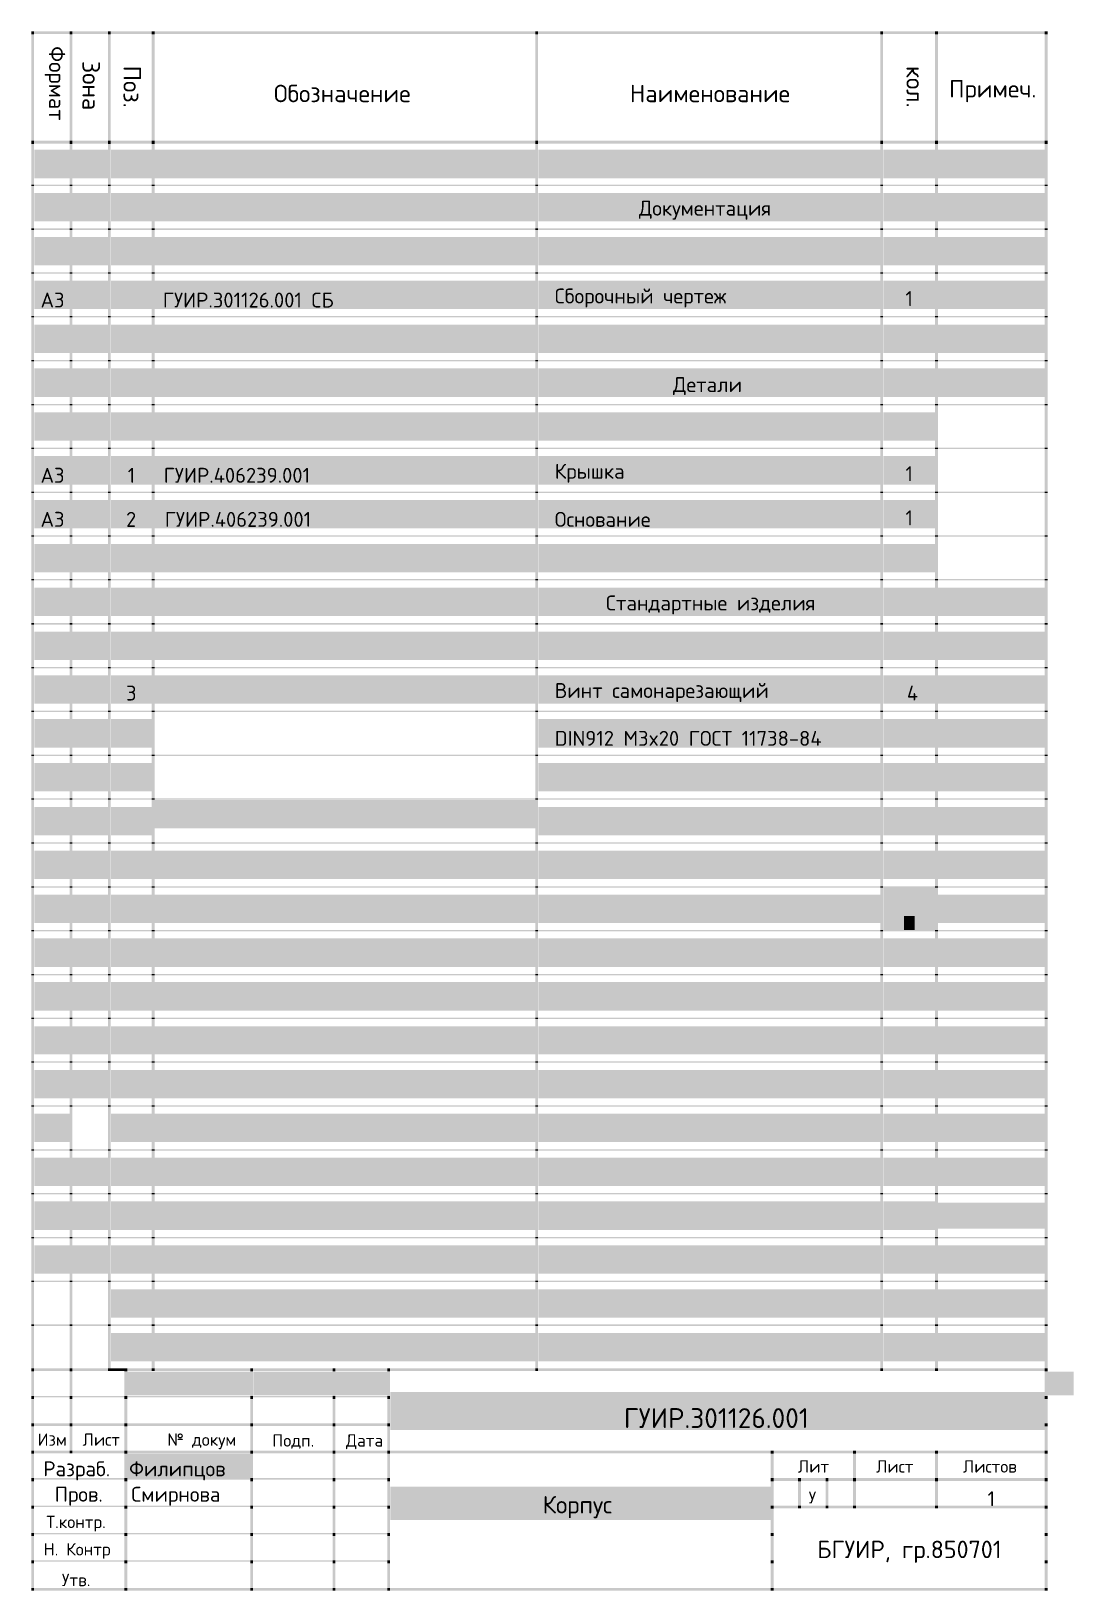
# Paper-space layout 'Layout4' of a CAD drawing. Header units: millimetres. Extents: x 20 to 210, y 7 to 292.
import ezdxf

# ---------------------------------------------------------------- set-up
doc = ezdxf.new("R2010")
doc.units = ezdxf.units.MM
doc.layers.add('PDF2_Solid Fills', color=7, linetype='Continuous')
doc.layers.add('PDF2_Text', color=7, linetype='Continuous')
doc.styles.add('PDF ISOCPEUR', font='isocpeur.ttf')

psp = doc.layouts.new('Layout4')

# ---------------------------------------------------------------- texts
at = {"layer": 'PDF2_Text', "attachment_point": 7, "rotation": 270, "style": 'PDF ISOCPEUR'}
for s, insert, char_height in [('Формат', (22.04, 289.3), 2.947), ('Зона', (28.95, 286.6), 3.192), ('Поз.', (36.44, 285.75), 3.192), ('кол.', (179.44, 285.67), 3.192)]:
    psp.add_mtext(s, dxfattribs=dict(at, insert=insert, char_height=char_height))
at = {"layer": 'PDF2_Text', "attachment_point": 7, "style": 'PDF ISOCPEUR'}
for s, insert, char_height in [('Обозначение', (63.93, 279.06), 3.1921), ('Наименование', (128.92, 279.06), 3.1921), ('Примеч.', (187.22, 279.06), 3.192), ('Документация', (130.57, 257.6), 2.7283), ('Сборочный чертеж', (115.21, 241.56), 2.7283), ('А3', (21.31, 241.56), 2.728), ('ГУИР.301126.001 СБ', (43.64, 241.56), 2.7283), ('1', (179.26, 241.83), 2.73), ('Детали', (136.79, 225.56), 2.728), ('А3', (21.31, 209.55), 2.728), ('1   ГУИР.406239.001', (37.22, 209.55), 2.7283), ('Крышка', (115.21, 209.55), 2.728), ('1', (179.26, 209.83), 2.73), ('А3', (21.31, 201.5), 2.728), ('2   ГУИР.406239.001', (36.92, 201.5), 2.7283), ('Основание', (115.21, 201.5), 2.728), ('1', (179.26, 201.78), 2.73), ('Стандартные изделия', (124.56, 185.5), 2.7283), ('3', (36.92, 169.77), 2.73), ('Винт самонарезающий', (115.21, 169.5), 2.7283), ('4', (179.52, 169.77), 2.73), ('DIN912 M3x20 ГОСТ 11738-84', (115.21, 161.5), 2.7283), ('ГУИР.301126.001', (127.82, 36.89), 3.6287), ('Изм  Лист      № докум', (20.78, 33.02), 2.2645), ('Подп.    Дата', (63.63, 33.02), 2.2645), ('Разраб.  Филипцов', (21.8, 27.33), 2.7283), ('Лит', (159.62, 28.74), 2.265), ('Лист', (173.89, 28.74), 2.265), ('Листов', (189.76, 28.74), 2.265), ('Пров.   Смирнова', (23.89, 22.69), 2.7283), ('Корпус', (113, 20.42), 3.192), ('у', (161.61, 23.11), 2.26), ('1', (194.25, 22.61), 2.73), ('Т.контр.', (22.36, 17.99), 2.265), ('Н. Контр', (21.88, 12.99), 2.265), ('БГУИР, гр.850701', (163.13, 12.25), 3.1921), ('Утв.', (25.2, 8), 2.265)]:
    psp.add_mtext(s, dxfattribs=dict(at, insert=insert, char_height=char_height))

# ---------------------------------------------------------------- hatches: boundary and pattern name
at = {"layer": 'PDF2_Solid Fills', "true_color": 0xffffff, "transparency": 33554559}
for points in [[(42.17, 146.44), (111.65, 146.44), (111.65, 151.61), (42.17, 151.61)], [(210, 42.85), (210, 47.16), (205.22, 47.16), (205.22, 42.85)]]:
    psp.add_hatch(color=7, dxfattribs=at).paths.add_polyline_path(points)

# ---------------------------------------------------------------- linework, layer by layer
at = {"layer": 'PDF2_Solid Fills', "lineweight": 35, "transparency": 33554559}
for points in [[(19.6, 291.49), (20.11, 291.49), (19.6, 292.04), (20.11, 292.04)], [(19.6, 291.53), (20.11, 291.53), (19.6, 292.04), (20.11, 292.04)], [(19.6, 272.01), (20.11, 272.01), (19.6, 291.49), (20.11, 291.49)], [(20.11, 291.53), (26.63, 291.53), (20.11, 292.04), (26.63, 292.04)], [(26.63, 291.53), (27.14, 291.53), (26.63, 292.04), (27.14, 292.04)], [(26.63, 291.49), (27.14, 291.49), (26.63, 291.53), (27.14, 291.53)], [(26.63, 272.01), (27.14, 272.01), (26.63, 291.49), (27.14, 291.49)], [(27.14, 291.53), (33.62, 291.53), (27.14, 292.04), (33.62, 292.04)], [(33.62, 291.53), (34.13, 291.53), (33.62, 292.04), (34.13, 292.04)], [(33.62, 291.49), (34.13, 291.49), (33.62, 291.53), (34.13, 291.53)], [(33.62, 272.01), (34.13, 272.01), (33.62, 291.49), (34.13, 291.49)], [(34.13, 291.53), (41.62, 291.53), (34.13, 292.04), (41.62, 292.04)], [(41.62, 291.53), (42.13, 291.53), (41.62, 292.04), (42.13, 292.04)], [(41.62, 291.49), (42.13, 291.49), (41.62, 291.53), (42.13, 291.53)], [(41.62, 272.01), (42.13, 272.01), (41.62, 291.49), (42.13, 291.49)], [(42.13, 291.53), (111.65, 291.53), (42.13, 292.04), (111.65, 292.04)], [(111.65, 291.53), (112.16, 291.53), (111.65, 292.04), (112.16, 292.04)], [(111.65, 291.49), (112.16, 291.49), (111.65, 291.53), (112.16, 291.53)], [(111.65, 272.01), (112.16, 272.01), (111.65, 291.49), (112.16, 291.49)], [(112.16, 291.53), (174.64, 291.53), (112.16, 292.04), (174.64, 292.04)], [(174.65, 291.53), (175.16, 291.53), (174.65, 292.04), (175.16, 292.04)], [(174.65, 291.49), (175.16, 291.49), (174.65, 291.53), (175.16, 291.53)], [(174.65, 272.01), (175.16, 272.01), (174.65, 291.49), (175.16, 291.49)], [(175.16, 291.53), (184.68, 291.53), (175.16, 292.04), (184.68, 292.04)], [(184.68, 291.53), (185.19, 291.53), (184.68, 292.04), (185.19, 292.04)], [(184.68, 291.49), (185.19, 291.49), (184.68, 291.53), (185.19, 291.53)], [(184.68, 272.01), (185.19, 272.01), (184.68, 291.49), (185.19, 291.49)], [(185.19, 291.53), (204.71, 291.53), (185.19, 292.04), (204.71, 292.04)], [(204.71, 291.49), (205.22, 291.49), (204.71, 292.04), (205.22, 292.04)], [(204.71, 291.53), (205.22, 291.53), (204.71, 292.04), (205.22, 292.04)], [(204.71, 272.01), (205.22, 272.01), (204.71, 291.49), (205.22, 291.49)], [(19.6, 271.46), (20.11, 271.46), (19.6, 272.01), (20.11, 272.01)], [(19.6, 264.01), (20.11, 264.01), (19.6, 271.47), (20.11, 271.47)], [(20.11, 271.51), (26.63, 271.51), (20.11, 272.01), (26.63, 272.01)], [(26.63, 271.46), (27.14, 271.46), (26.63, 272.01), (27.14, 272.01)], [(26.63, 264.01), (27.14, 264.01), (26.63, 271.47), (27.14, 271.47)], [(27.14, 271.51), (33.62, 271.51), (27.14, 272.01), (33.62, 272.01)], [(33.62, 271.46), (34.13, 271.46), (33.62, 272.01), (34.13, 272.01)], [(33.62, 264.01), (34.13, 264.01), (33.62, 271.47), (34.13, 271.47)], [(34.13, 271.51), (41.62, 271.51), (34.13, 272.01), (41.62, 272.01)], [(41.62, 271.46), (42.13, 271.46), (41.62, 272.01), (42.13, 272.01)], [(41.62, 264.01), (42.13, 264.01), (41.62, 271.47), (42.13, 271.47)], [(42.13, 271.51), (111.65, 271.51), (42.13, 272.01), (111.65, 272.01)], [(111.65, 271.46), (112.16, 271.46), (111.65, 272.01), (112.16, 272.01)], [(111.65, 264.01), (112.16, 264.01), (111.65, 271.47), (112.16, 271.47)], [(112.16, 271.51), (174.64, 271.51), (112.16, 272.01), (174.64, 272.01)], [(174.65, 271.46), (175.16, 271.46), (174.65, 272.01), (175.16, 272.01)], [(174.65, 264.01), (175.16, 264.01), (174.65, 271.47), (175.16, 271.47)], [(175.16, 271.51), (184.68, 271.51), (175.16, 272.01), (184.68, 272.01)], [(184.68, 271.46), (185.19, 271.46), (184.68, 272.01), (185.19, 272.01)], [(184.68, 264.01), (185.19, 264.01), (184.68, 271.47), (185.19, 271.47)], [(185.19, 271.51), (204.71, 271.51), (185.19, 272.01), (204.71, 272.01)], [(204.71, 271.46), (205.22, 271.46), (204.71, 272.01), (205.22, 272.01)], [(204.71, 264.01), (205.22, 264.01), (204.71, 271.47), (205.22, 271.47)], [(19.6, 263.75), (20.11, 263.75), (19.6, 264.01), (20.11, 264.01)], [(19.6, 256.01), (20.11, 256.01), (19.6, 263.75), (20.11, 263.75)], [(20.11, 263.75), (26.63, 263.75), (20.11, 264.01), (26.63, 264.01)], [(26.63, 263.75), (27.14, 263.75), (26.63, 264.01), (27.14, 264.01)], [(26.63, 256.01), (27.14, 256.01), (26.63, 263.75), (27.14, 263.75)], [(27.14, 263.75), (33.62, 263.75), (27.14, 264.01), (33.62, 264.01)], [(33.62, 263.75), (34.13, 263.75), (33.62, 264.01), (34.13, 264.01)], [(33.62, 256.01), (34.13, 256.01), (33.62, 263.75), (34.13, 263.75)], [(34.13, 263.75), (41.62, 263.75), (34.13, 264.01), (41.62, 264.01)], [(41.62, 263.75), (42.13, 263.75), (41.62, 264.01), (42.13, 264.01)], [(41.62, 256.01), (42.13, 256.01), (41.62, 263.75), (42.13, 263.75)], [(42.13, 263.75), (111.65, 263.75), (42.13, 264.01), (111.65, 264.01)], [(111.65, 263.75), (112.16, 263.75), (111.65, 264.01), (112.16, 264.01)], [(111.65, 256.01), (112.16, 256.01), (111.65, 263.75), (112.16, 263.75)], [(112.16, 263.75), (174.64, 263.75), (112.16, 264.01), (174.64, 264.01)], [(174.65, 263.75), (175.16, 263.75), (174.65, 264.01), (175.16, 264.01)], [(174.65, 256.01), (175.16, 256.01), (174.65, 263.75), (175.16, 263.75)], [(175.16, 263.75), (184.68, 263.75), (175.16, 264.01), (184.68, 264.01)], [(184.68, 263.75), (185.19, 263.75), (184.68, 264.01), (185.19, 264.01)], [(184.68, 256.01), (185.19, 256.01), (184.68, 263.75), (185.19, 263.75)], [(185.19, 263.75), (204.71, 263.75), (185.19, 264.01), (204.71, 264.01)], [(204.71, 263.75), (205.22, 263.75), (204.71, 264.01), (205.22, 264.01)], [(204.71, 256.01), (205.22, 256.01), (204.71, 263.75), (205.22, 263.75)], [(130.57, 257.62), (156.27, 257.62), (130.57, 257.87), (156.27, 257.87)], [(19.6, 255.75), (20.11, 255.75), (19.6, 256.01), (20.11, 256.01)], [(19.6, 248.01), (20.11, 248.01), (19.6, 255.75), (20.11, 255.75)], [(20.11, 255.75), (26.63, 255.75), (20.11, 256.01), (26.63, 256.01)], [(26.63, 255.75), (27.14, 255.75), (26.63, 256.01), (27.14, 256.01)], [(26.63, 248.01), (27.14, 248.01), (26.63, 255.75), (27.14, 255.75)], [(27.14, 255.75), (33.62, 255.75), (27.14, 256.01), (33.62, 256.01)], [(33.62, 255.75), (34.13, 255.75), (33.62, 256.01), (34.13, 256.01)], [(33.62, 248.01), (34.13, 248.01), (33.62, 255.75), (34.13, 255.75)], [(34.13, 255.75), (41.62, 255.75), (34.13, 256.01), (41.62, 256.01)], [(41.62, 255.75), (42.13, 255.75), (41.62, 256.01), (42.13, 256.01)], [(41.62, 248.01), (42.13, 248.01), (41.62, 255.75), (42.13, 255.75)], [(42.13, 255.75), (111.65, 255.75), (42.13, 256.01), (111.65, 256.01)], [(111.65, 255.75), (112.16, 255.75), (111.65, 256.01), (112.16, 256.01)], [(111.65, 248.01), (112.16, 248.01), (111.65, 255.75), (112.16, 255.75)], [(112.16, 255.75), (174.64, 255.75), (112.16, 256.01), (174.64, 256.01)], [(174.65, 255.75), (175.16, 255.75), (174.65, 256.01), (175.16, 256.01)], [(174.65, 248.01), (175.16, 248.01), (174.65, 255.75), (175.16, 255.75)], [(175.16, 255.75), (184.68, 255.75), (175.16, 256.01), (184.68, 256.01)], [(184.68, 255.75), (185.19, 255.75), (184.68, 256.01), (185.19, 256.01)], [(184.68, 248.01), (185.19, 248.01), (184.68, 255.75), (185.19, 255.75)], [(185.19, 255.75), (204.71, 255.75), (185.19, 256.01), (204.71, 256.01)], [(204.71, 255.75), (205.22, 255.75), (204.71, 256.01), (205.22, 256.01)], [(204.71, 248.01), (205.22, 248.01), (204.71, 255.75), (205.22, 255.75)], [(19.6, 247.75), (20.11, 247.75), (19.6, 248.01), (20.11, 248.01)], [(20.11, 247.75), (26.63, 247.75), (20.11, 248.01), (26.63, 248.01)], [(26.63, 247.75), (27.14, 247.75), (26.63, 248.01), (27.14, 248.01)], [(27.14, 247.75), (33.62, 247.75), (27.14, 248.01), (33.62, 248.01)], [(33.62, 247.75), (34.13, 247.75), (33.62, 248.01), (34.13, 248.01)], [(34.13, 247.75), (41.62, 247.75), (34.13, 248.01), (41.62, 248.01)], [(41.62, 247.75), (42.13, 247.75), (41.62, 248.01), (42.13, 248.01)], [(42.13, 247.75), (111.65, 247.75), (42.13, 248.01), (111.65, 248.01)], [(111.65, 247.75), (112.16, 247.75), (111.65, 248.01), (112.16, 248.01)], [(112.16, 247.75), (174.64, 247.75), (112.16, 248.01), (174.64, 248.01)], [(174.65, 247.75), (175.16, 247.75), (174.65, 248.01), (175.16, 248.01)], [(175.16, 247.75), (184.68, 247.75), (175.16, 248.01), (184.68, 248.01)], [(184.68, 247.75), (185.19, 247.75), (184.68, 248.01), (185.19, 248.01)], [(185.19, 247.75), (204.71, 247.75), (185.19, 248.01), (204.71, 248.01)], [(204.71, 247.75), (205.22, 247.75), (204.71, 248.01), (205.22, 248.01)], [(19.6, 240.01), (20.11, 240.01), (19.6, 247.75), (20.11, 247.75)], [(26.63, 240.01), (27.14, 240.01), (26.63, 247.75), (27.14, 247.75)], [(33.62, 240.01), (34.13, 240.01), (33.62, 247.75), (34.13, 247.75)], [(41.62, 240.01), (42.13, 240.01), (41.62, 247.75), (42.13, 247.75)], [(111.65, 240.01), (112.16, 240.01), (111.65, 247.75), (112.16, 247.75)], [(174.65, 240.01), (175.16, 240.01), (174.65, 247.75), (175.16, 247.75)], [(184.68, 240.01), (185.19, 240.01), (184.68, 247.75), (185.19, 247.75)], [(204.71, 240.01), (205.22, 240.01), (204.71, 247.75), (205.22, 247.75)], [(19.6, 239.75), (20.11, 239.75), (19.6, 240.01), (20.11, 240.01)], [(19.6, 231.96), (20.11, 231.96), (19.6, 239.75), (20.11, 239.75)], [(20.11, 239.75), (26.63, 239.75), (20.11, 240.01), (26.63, 240.01)], [(26.63, 239.75), (27.14, 239.75), (26.63, 240.01), (27.14, 240.01)], [(26.63, 231.96), (27.14, 231.96), (26.63, 239.75), (27.14, 239.75)], [(27.14, 239.75), (33.62, 239.75), (27.14, 240.01), (33.62, 240.01)], [(33.62, 239.75), (34.13, 239.75), (33.62, 240.01), (34.13, 240.01)], [(33.62, 231.96), (34.13, 231.96), (33.62, 239.75), (34.13, 239.75)], [(34.13, 239.75), (41.62, 239.75), (34.13, 240.01), (41.62, 240.01)], [(41.62, 239.75), (42.13, 239.75), (41.62, 240.01), (42.13, 240.01)], [(41.62, 231.96), (42.13, 231.96), (41.62, 239.75), (42.13, 239.75)], [(42.13, 239.75), (111.65, 239.75), (42.13, 240.01), (111.65, 240.01)], [(111.65, 239.75), (112.16, 239.75), (111.65, 240.01), (112.16, 240.01)], [(111.65, 231.96), (112.16, 231.96), (111.65, 239.75), (112.16, 239.75)], [(112.16, 239.75), (174.64, 239.75), (112.16, 240.01), (174.64, 240.01)], [(174.65, 239.75), (175.16, 239.75), (174.65, 240.01), (175.16, 240.01)], [(174.65, 231.96), (175.16, 231.96), (174.65, 239.75), (175.16, 239.75)], [(175.16, 239.75), (184.68, 239.75), (175.16, 240.01), (184.68, 240.01)], [(184.68, 239.75), (185.19, 239.75), (184.68, 240.01), (185.19, 240.01)], [(184.68, 231.96), (185.19, 231.96), (184.68, 239.75), (185.19, 239.75)], [(185.19, 239.75), (204.71, 239.75), (185.19, 240.01), (204.71, 240.01)], [(204.71, 239.75), (205.22, 239.75), (204.71, 240.01), (205.22, 240.01)], [(204.71, 231.96), (205.22, 231.96), (204.71, 239.75), (205.22, 239.75)], [(19.6, 231.71), (20.11, 231.71), (19.6, 231.96), (20.11, 231.96)], [(19.6, 223.96), (20.11, 223.96), (19.6, 231.71), (20.11, 231.71)], [(20.11, 231.71), (26.63, 231.71), (20.11, 231.96), (26.63, 231.96)], [(26.63, 231.71), (27.14, 231.71), (26.63, 231.96), (27.14, 231.96)], [(26.63, 223.96), (27.14, 223.96), (26.63, 231.71), (27.14, 231.71)], [(27.14, 231.71), (33.62, 231.71), (27.14, 231.96), (33.62, 231.96)], [(33.62, 231.71), (34.13, 231.71), (33.62, 231.96), (34.13, 231.96)], [(33.62, 223.96), (34.13, 223.96), (33.62, 231.71), (34.13, 231.71)], [(34.13, 231.71), (41.62, 231.71), (34.13, 231.96), (41.62, 231.96)], [(41.62, 231.71), (42.13, 231.71), (41.62, 231.96), (42.13, 231.96)], [(41.62, 223.96), (42.13, 223.96), (41.62, 231.71), (42.13, 231.71)], [(42.13, 231.71), (111.65, 231.71), (42.13, 231.96), (111.65, 231.96)], [(111.65, 231.71), (112.16, 231.71), (111.65, 231.96), (112.16, 231.96)], [(111.65, 223.96), (112.16, 223.96), (111.65, 231.71), (112.16, 231.71)], [(112.16, 231.71), (174.64, 231.71), (112.16, 231.96), (174.64, 231.96)], [(174.65, 231.71), (175.16, 231.71), (174.65, 231.96), (175.16, 231.96)], [(174.65, 223.96), (175.16, 223.96), (174.65, 231.71), (175.16, 231.71)], [(175.16, 231.71), (184.68, 231.71), (175.16, 231.96), (184.68, 231.96)], [(184.68, 231.71), (185.19, 231.71), (184.68, 231.96), (185.19, 231.96)], [(184.68, 223.96), (185.19, 223.96), (184.68, 231.71), (185.19, 231.71)], [(185.19, 231.71), (204.71, 231.71), (185.19, 231.96), (204.71, 231.96)], [(204.71, 231.71), (205.22, 231.71), (204.71, 231.96), (205.22, 231.96)], [(204.71, 223.96), (205.22, 223.96), (204.71, 231.71), (205.22, 231.71)], [(136.79, 225.57), (150.09, 225.57), (136.79, 225.83), (150.09, 225.83)], [(19.6, 223.71), (20.11, 223.71), (19.6, 223.96), (20.11, 223.96)], [(19.6, 215.96), (20.11, 215.96), (19.6, 223.71), (20.11, 223.71)], [(20.11, 223.71), (26.63, 223.71), (20.11, 223.96), (26.63, 223.96)], [(26.63, 223.71), (27.14, 223.71), (26.63, 223.96), (27.14, 223.96)], [(26.63, 215.96), (27.14, 215.96), (26.63, 223.71), (27.14, 223.71)], [(27.14, 223.71), (33.62, 223.71), (27.14, 223.96), (33.62, 223.96)], [(33.62, 223.71), (34.13, 223.71), (33.62, 223.96), (34.13, 223.96)], [(33.62, 215.96), (34.13, 215.96), (33.62, 223.71), (34.13, 223.71)], [(34.13, 223.71), (41.62, 223.71), (34.13, 223.96), (41.62, 223.96)], [(41.62, 223.71), (42.13, 223.71), (41.62, 223.96), (42.13, 223.96)], [(41.62, 215.96), (42.13, 215.96), (41.62, 223.71), (42.13, 223.71)], [(42.13, 223.71), (111.65, 223.71), (42.13, 223.96), (111.65, 223.96)], [(111.65, 223.71), (112.16, 223.71), (111.65, 223.96), (112.16, 223.96)], [(111.65, 215.96), (112.16, 215.96), (111.65, 223.71), (112.16, 223.71)], [(112.16, 223.71), (174.64, 223.71), (112.16, 223.96), (174.64, 223.96)], [(174.65, 223.71), (175.16, 223.71), (174.65, 223.96), (175.16, 223.96)], [(174.65, 215.96), (175.16, 215.96), (174.65, 223.71), (175.16, 223.71)], [(175.16, 223.71), (184.68, 223.71), (175.16, 223.96), (184.68, 223.96)], [(184.68, 223.71), (185.19, 223.71), (184.68, 223.96), (185.19, 223.96)], [(184.68, 215.96), (185.19, 215.96), (184.68, 223.71), (185.19, 223.71)], [(185.19, 223.71), (204.71, 223.71), (185.19, 223.96), (204.71, 223.96)], [(204.71, 223.71), (205.22, 223.71), (204.71, 223.96), (205.22, 223.96)], [(204.71, 215.96), (205.22, 215.96), (204.71, 223.71), (205.22, 223.71)], [(19.6, 215.71), (20.11, 215.71), (19.6, 215.96), (20.11, 215.96)], [(19.6, 207.95), (20.11, 207.95), (19.6, 215.71), (20.11, 215.71)], [(20.11, 215.71), (26.63, 215.71), (20.11, 215.96), (26.63, 215.96)], [(26.63, 215.71), (27.14, 215.71), (26.63, 215.96), (27.14, 215.96)], [(26.63, 207.95), (27.14, 207.95), (26.63, 215.71), (27.14, 215.71)], [(27.14, 215.71), (33.62, 215.71), (27.14, 215.96), (33.62, 215.96)], [(33.62, 215.71), (34.13, 215.71), (33.62, 215.96), (34.13, 215.96)], [(33.62, 207.95), (34.13, 207.95), (33.62, 215.71), (34.13, 215.71)], [(34.13, 215.71), (41.62, 215.71), (34.13, 215.96), (41.62, 215.96)], [(41.62, 215.71), (42.13, 215.71), (41.62, 215.96), (42.13, 215.96)], [(41.62, 207.95), (42.13, 207.95), (41.62, 215.71), (42.13, 215.71)], [(42.13, 215.71), (111.65, 215.71), (42.13, 215.96), (111.65, 215.96)], [(111.65, 215.71), (112.16, 215.71), (111.65, 215.96), (112.16, 215.96)], [(111.65, 207.95), (112.16, 207.95), (111.65, 215.71), (112.16, 215.71)], [(112.16, 215.71), (174.64, 215.71), (112.16, 215.96), (174.64, 215.96)], [(174.65, 215.71), (175.16, 215.71), (174.65, 215.96), (175.16, 215.96)], [(174.65, 207.95), (175.16, 207.95), (174.65, 215.71), (175.16, 215.71)], [(175.16, 215.71), (184.68, 215.71), (175.16, 215.96), (184.68, 215.96)], [(184.68, 215.71), (185.19, 215.71), (184.68, 215.96), (185.19, 215.96)], [(184.68, 207.95), (185.19, 207.95), (184.68, 215.71), (185.19, 215.71)], [(185.19, 215.71), (204.71, 215.71), (185.19, 215.96), (204.71, 215.96)], [(204.71, 215.71), (205.22, 215.71), (204.71, 215.96), (205.22, 215.96)], [(204.71, 207.95), (205.22, 207.95), (204.71, 215.71), (205.22, 215.71)], [(19.6, 207.7), (20.11, 207.7), (19.6, 207.95), (20.11, 207.95)], [(19.6, 199.95), (20.11, 199.95), (19.6, 207.7), (20.11, 207.7)], [(20.11, 207.7), (26.63, 207.7), (20.11, 207.95), (26.63, 207.95)], [(26.63, 207.7), (27.14, 207.7), (26.63, 207.95), (27.14, 207.95)], [(26.63, 199.95), (27.14, 199.95), (26.63, 207.7), (27.14, 207.7)], [(27.14, 207.7), (33.62, 207.7), (27.14, 207.95), (33.62, 207.95)], [(33.62, 207.7), (34.13, 207.7), (33.62, 207.95), (34.13, 207.95)], [(33.62, 199.95), (34.13, 199.95), (33.62, 207.7), (34.13, 207.7)], [(34.13, 207.7), (41.62, 207.7), (34.13, 207.95), (41.62, 207.95)], [(41.62, 207.7), (42.13, 207.7), (41.62, 207.95), (42.13, 207.95)], [(41.62, 199.95), (42.13, 199.95), (41.62, 207.7), (42.13, 207.7)], [(42.13, 207.7), (111.65, 207.7), (42.13, 207.95), (111.65, 207.95)], [(111.65, 207.7), (112.16, 207.7), (111.65, 207.95), (112.16, 207.95)], [(111.65, 199.95), (112.16, 199.95), (111.65, 207.7), (112.16, 207.7)], [(112.16, 207.7), (174.64, 207.7), (112.16, 207.95), (174.64, 207.95)], [(174.65, 207.7), (175.16, 207.7), (174.65, 207.95), (175.16, 207.95)], [(174.65, 199.95), (175.16, 199.95), (174.65, 207.7), (175.16, 207.7)], [(175.16, 207.7), (184.68, 207.7), (175.16, 207.95), (184.68, 207.95)], [(184.68, 207.7), (185.19, 207.7), (184.68, 207.95), (185.19, 207.95)], [(184.68, 199.95), (185.19, 199.95), (184.68, 207.7), (185.19, 207.7)], [(185.19, 207.7), (204.71, 207.7), (185.19, 207.95), (204.71, 207.95)], [(204.71, 207.7), (205.22, 207.7), (204.71, 207.95), (205.22, 207.95)], [(204.71, 199.95), (205.22, 199.95), (204.71, 207.7), (205.22, 207.7)], [(19.6, 199.7), (20.11, 199.7), (19.6, 199.95), (20.11, 199.95)], [(19.6, 191.95), (20.11, 191.95), (19.6, 199.7), (20.11, 199.7)], [(20.11, 199.7), (26.63, 199.7), (20.11, 199.95), (26.63, 199.95)], [(26.63, 199.7), (27.14, 199.7), (26.63, 199.95), (27.14, 199.95)], [(26.63, 191.95), (27.14, 191.95), (26.63, 199.7), (27.14, 199.7)], [(27.14, 199.7), (33.62, 199.7), (27.14, 199.95), (33.62, 199.95)], [(33.62, 199.7), (34.13, 199.7), (33.62, 199.95), (34.13, 199.95)], [(33.62, 191.95), (34.13, 191.95), (33.62, 199.7), (34.13, 199.7)], [(34.13, 199.7), (41.62, 199.7), (34.13, 199.95), (41.62, 199.95)], [(41.62, 199.7), (42.13, 199.7), (41.62, 199.95), (42.13, 199.95)], [(41.62, 191.95), (42.13, 191.95), (41.62, 199.7), (42.13, 199.7)], [(42.13, 199.7), (111.65, 199.7), (42.13, 199.95), (111.65, 199.95)], [(111.65, 199.7), (112.16, 199.7), (111.65, 199.95), (112.16, 199.95)], [(111.65, 191.95), (112.16, 191.95), (111.65, 199.7), (112.16, 199.7)], [(112.16, 199.7), (174.64, 199.7), (112.16, 199.95), (174.64, 199.95)], [(174.65, 199.7), (175.16, 199.7), (174.65, 199.95), (175.16, 199.95)], [(174.65, 191.95), (175.16, 191.95), (174.65, 199.7), (175.16, 199.7)], [(175.16, 199.7), (184.68, 199.7), (175.16, 199.95), (184.68, 199.95)], [(184.68, 199.7), (185.19, 199.7), (184.68, 199.95), (185.19, 199.95)], [(184.68, 191.95), (185.19, 191.95), (184.68, 199.7), (185.19, 199.7)], [(185.19, 199.7), (204.71, 199.7), (185.19, 199.95), (204.71, 199.95)], [(204.71, 199.7), (205.22, 199.7), (204.71, 199.95), (205.22, 199.95)], [(204.71, 191.95), (205.22, 191.95), (204.71, 199.7), (205.22, 199.7)], [(19.6, 191.7), (20.11, 191.7), (19.6, 191.95), (20.11, 191.95)], [(19.6, 183.91), (20.11, 183.91), (19.6, 191.7), (20.11, 191.7)], [(20.11, 191.7), (26.63, 191.7), (20.11, 191.95), (26.63, 191.95)], [(26.63, 191.7), (27.14, 191.7), (26.63, 191.95), (27.14, 191.95)], [(26.63, 183.91), (27.14, 183.91), (26.63, 191.7), (27.14, 191.7)], [(27.14, 191.7), (33.62, 191.7), (27.14, 191.95), (33.62, 191.95)], [(33.62, 191.7), (34.13, 191.7), (33.62, 191.95), (34.13, 191.95)], [(33.62, 183.91), (34.13, 183.91), (33.62, 191.7), (34.13, 191.7)], [(34.13, 191.7), (41.62, 191.7), (34.13, 191.95), (41.62, 191.95)], [(41.62, 191.7), (42.13, 191.7), (41.62, 191.95), (42.13, 191.95)], [(41.62, 183.91), (42.13, 183.91), (41.62, 191.7), (42.13, 191.7)], [(42.13, 191.7), (111.65, 191.7), (42.13, 191.95), (111.65, 191.95)], [(111.65, 191.7), (112.16, 191.7), (111.65, 191.95), (112.16, 191.95)], [(111.65, 183.91), (112.16, 183.91), (111.65, 191.7), (112.16, 191.7)], [(112.16, 191.7), (174.64, 191.7), (112.16, 191.95), (174.64, 191.95)], [(174.65, 191.7), (175.16, 191.7), (174.65, 191.95), (175.16, 191.95)], [(174.65, 183.91), (175.16, 183.91), (174.65, 191.7), (175.16, 191.7)], [(175.16, 191.7), (184.68, 191.7), (175.16, 191.95), (184.68, 191.95)], [(184.68, 191.7), (185.19, 191.7), (184.68, 191.95), (185.19, 191.95)], [(184.68, 183.91), (185.19, 183.91), (184.68, 191.7), (185.19, 191.7)], [(185.19, 191.7), (204.71, 191.7), (185.19, 191.95), (204.71, 191.95)], [(204.71, 191.7), (205.22, 191.7), (204.71, 191.95), (205.22, 191.95)], [(204.71, 183.91), (205.22, 183.91), (204.71, 191.7), (205.22, 191.7)], [(124.56, 185.52), (163.68, 185.52), (124.56, 185.77), (163.68, 185.77)], [(19.6, 183.65), (20.11, 183.65), (19.6, 183.91), (20.11, 183.91)], [(19.6, 175.91), (20.11, 175.91), (19.6, 183.65), (20.11, 183.65)], [(20.11, 183.65), (26.63, 183.65), (20.11, 183.91), (26.63, 183.91)], [(26.63, 183.65), (27.14, 183.65), (26.63, 183.91), (27.14, 183.91)], [(26.63, 175.91), (27.14, 175.91), (26.63, 183.65), (27.14, 183.65)], [(27.14, 183.65), (33.62, 183.65), (27.14, 183.91), (33.62, 183.91)], [(33.62, 183.65), (34.13, 183.65), (33.62, 183.91), (34.13, 183.91)], [(33.62, 175.91), (34.13, 175.91), (33.62, 183.65), (34.13, 183.65)], [(34.13, 183.65), (41.62, 183.65), (34.13, 183.91), (41.62, 183.91)], [(41.62, 183.65), (42.13, 183.65), (41.62, 183.91), (42.13, 183.91)], [(41.62, 175.91), (42.13, 175.91), (41.62, 183.65), (42.13, 183.65)], [(42.13, 183.65), (111.65, 183.65), (42.13, 183.91), (111.65, 183.91)], [(111.65, 183.65), (112.16, 183.65), (111.65, 183.91), (112.16, 183.91)], [(111.65, 175.91), (112.16, 175.91), (111.65, 183.65), (112.16, 183.65)], [(112.16, 183.65), (174.64, 183.65), (112.16, 183.91), (174.64, 183.91)], [(174.65, 183.65), (175.16, 183.65), (174.65, 183.91), (175.16, 183.91)], [(174.65, 175.91), (175.16, 175.91), (174.65, 183.65), (175.16, 183.65)], [(175.16, 183.65), (184.68, 183.65), (175.16, 183.91), (184.68, 183.91)], [(184.68, 183.65), (185.19, 183.65), (184.68, 183.91), (185.19, 183.91)], [(184.68, 175.91), (185.19, 175.91), (184.68, 183.65), (185.19, 183.65)], [(185.19, 183.65), (204.71, 183.65), (185.19, 183.91), (204.71, 183.91)], [(204.71, 183.65), (205.22, 183.65), (204.71, 183.91), (205.22, 183.91)], [(204.71, 175.91), (205.22, 175.91), (204.71, 183.65), (205.22, 183.65)], [(19.6, 175.65), (20.11, 175.65), (19.6, 175.91), (20.11, 175.91)], [(19.6, 167.91), (20.11, 167.91), (19.6, 175.65), (20.11, 175.65)], [(20.11, 175.65), (26.63, 175.65), (20.11, 175.91), (26.63, 175.91)], [(26.63, 175.65), (27.14, 175.65), (26.63, 175.91), (27.14, 175.91)], [(26.63, 167.91), (27.14, 167.91), (26.63, 175.65), (27.14, 175.65)], [(27.14, 175.65), (33.62, 175.65), (27.14, 175.91), (33.62, 175.91)], [(33.62, 175.65), (34.13, 175.65), (33.62, 175.91), (34.13, 175.91)], [(33.62, 167.91), (34.13, 167.91), (33.62, 175.65), (34.13, 175.65)], [(34.13, 175.65), (41.62, 175.65), (34.13, 175.91), (41.62, 175.91)], [(41.62, 175.65), (42.13, 175.65), (41.62, 175.91), (42.13, 175.91)], [(41.62, 167.91), (42.13, 167.91), (41.62, 175.65), (42.13, 175.65)], [(42.13, 175.65), (111.65, 175.65), (42.13, 175.91), (111.65, 175.91)], [(111.65, 175.65), (112.16, 175.65), (111.65, 175.91), (112.16, 175.91)], [(111.65, 167.91), (112.16, 167.91), (111.65, 175.65), (112.16, 175.65)], [(112.16, 175.65), (174.64, 175.65), (112.16, 175.91), (174.64, 175.91)], [(174.65, 175.65), (175.16, 175.65), (174.65, 175.91), (175.16, 175.91)], [(174.65, 167.91), (175.16, 167.91), (174.65, 175.65), (175.16, 175.65)], [(175.16, 175.65), (184.68, 175.65), (175.16, 175.91), (184.68, 175.91)], [(184.68, 175.65), (185.19, 175.65), (184.68, 175.91), (185.19, 175.91)], [(184.68, 167.91), (185.19, 167.91), (184.68, 175.65), (185.19, 175.65)], [(185.19, 175.65), (204.71, 175.65), (185.19, 175.91), (204.71, 175.91)], [(204.71, 175.65), (205.22, 175.65), (204.71, 175.91), (205.22, 175.91)], [(204.71, 167.91), (205.22, 167.91), (204.71, 175.65), (205.22, 175.65)], [(19.6, 167.65), (20.11, 167.65), (19.6, 167.91), (20.11, 167.91)], [(19.6, 159.91), (20.11, 159.91), (19.6, 167.65), (20.11, 167.65)], [(20.11, 167.65), (26.63, 167.65), (20.11, 167.91), (26.63, 167.91)], [(26.63, 167.65), (27.14, 167.65), (26.63, 167.91), (27.14, 167.91)], [(26.63, 159.91), (27.14, 159.91), (26.63, 167.65), (27.14, 167.65)], [(27.14, 167.65), (33.62, 167.65), (27.14, 167.91), (33.62, 167.91)], [(33.62, 167.65), (34.13, 167.65), (33.62, 167.91), (34.13, 167.91)], [(33.62, 159.91), (34.13, 159.91), (33.62, 167.65), (34.13, 167.65)], [(34.13, 167.65), (41.62, 167.65), (34.13, 167.91), (41.62, 167.91)], [(41.62, 167.65), (42.13, 167.65), (41.62, 167.91), (42.13, 167.91)], [(41.62, 159.91), (42.13, 159.91), (41.62, 167.65), (42.13, 167.65)], [(42.13, 167.65), (111.65, 167.65), (42.13, 167.91), (111.65, 167.91)], [(111.65, 167.65), (112.16, 167.65), (111.65, 167.91), (112.16, 167.91)], [(111.65, 159.91), (112.16, 159.91), (111.65, 167.65), (112.16, 167.65)], [(112.16, 167.65), (174.64, 167.65), (112.16, 167.91), (174.64, 167.91)], [(174.65, 167.65), (175.16, 167.65), (174.65, 167.91), (175.16, 167.91)], [(174.65, 159.91), (175.16, 159.91), (174.65, 167.65), (175.16, 167.65)], [(175.16, 167.65), (184.68, 167.65), (175.16, 167.91), (184.68, 167.91)], [(184.68, 167.65), (185.19, 167.65), (184.68, 167.91), (185.19, 167.91)], [(184.68, 159.91), (185.19, 159.91), (184.68, 167.65), (185.19, 167.65)], [(185.19, 167.65), (204.71, 167.65), (185.19, 167.91), (204.71, 167.91)], [(204.71, 167.65), (205.22, 167.65), (204.71, 167.91), (205.22, 167.91)], [(204.71, 159.91), (205.22, 159.91), (204.71, 167.65), (205.22, 167.65)], [(19.6, 159.65), (20.11, 159.65), (19.6, 159.91), (20.11, 159.91)], [(19.6, 151.91), (20.11, 151.91), (19.6, 159.65), (20.11, 159.65)], [(20.11, 159.65), (26.63, 159.65), (20.11, 159.91), (26.63, 159.91)], [(26.63, 159.65), (27.14, 159.65), (26.63, 159.91), (27.14, 159.91)], [(26.63, 151.91), (27.14, 151.91), (26.63, 159.65), (27.14, 159.65)], [(27.14, 159.65), (33.62, 159.65), (27.14, 159.91), (33.62, 159.91)], [(33.62, 159.65), (34.13, 159.65), (33.62, 159.91), (34.13, 159.91)], [(33.62, 151.91), (34.13, 151.91), (33.62, 159.65), (34.13, 159.65)], [(34.13, 159.65), (41.62, 159.65), (34.13, 159.91), (41.62, 159.91)], [(41.62, 159.65), (42.13, 159.65), (41.62, 159.91), (42.13, 159.91)], [(41.62, 151.91), (42.13, 151.91), (41.62, 159.65), (42.13, 159.65)], [(42.13, 159.65), (111.65, 159.65), (42.13, 159.91), (111.65, 159.91)], [(111.65, 159.65), (112.16, 159.65), (111.65, 159.91), (112.16, 159.91)], [(111.65, 151.91), (112.16, 151.91), (111.65, 159.65), (112.16, 159.65)], [(112.16, 159.65), (174.64, 159.65), (112.16, 159.91), (174.64, 159.91)], [(174.65, 159.65), (175.16, 159.65), (174.65, 159.91), (175.16, 159.91)], [(174.65, 151.91), (175.16, 151.91), (174.65, 159.65), (175.16, 159.65)], [(175.16, 159.65), (184.68, 159.65), (175.16, 159.91), (184.68, 159.91)], [(184.68, 159.65), (185.19, 159.65), (184.68, 159.91), (185.19, 159.91)], [(184.68, 151.91), (185.19, 151.91), (184.68, 159.65), (185.19, 159.65)], [(185.19, 159.65), (204.71, 159.65), (185.19, 159.91), (204.71, 159.91)], [(204.71, 159.65), (205.22, 159.65), (204.71, 159.91), (205.22, 159.91)], [(204.71, 151.91), (205.22, 151.91), (204.71, 159.65), (205.22, 159.65)], [(19.6, 151.65), (20.11, 151.65), (19.6, 151.91), (20.11, 151.91)], [(19.6, 143.9), (20.11, 143.9), (19.6, 151.65), (20.11, 151.65)], [(20.11, 151.65), (26.63, 151.65), (20.11, 151.91), (26.63, 151.91)], [(26.63, 151.65), (27.14, 151.65), (26.63, 151.91), (27.14, 151.91)], [(26.63, 143.9), (27.14, 143.9), (26.63, 151.65), (27.14, 151.65)], [(27.14, 151.65), (33.62, 151.65), (27.14, 151.91), (33.62, 151.91)], [(33.62, 151.65), (34.13, 151.65), (33.62, 151.91), (34.13, 151.91)], [(33.62, 143.9), (34.13, 143.9), (33.62, 151.65), (34.13, 151.65)], [(34.13, 151.65), (41.62, 151.65), (34.13, 151.91), (41.62, 151.91)], [(41.62, 151.65), (42.13, 151.65), (41.62, 151.91), (42.13, 151.91)], [(41.62, 143.9), (42.13, 143.9), (41.62, 151.65), (42.13, 151.65)], [(42.13, 151.65), (111.65, 151.65), (42.13, 151.91), (111.65, 151.91)], [(111.65, 151.65), (112.16, 151.65), (111.65, 151.91), (112.16, 151.91)], [(111.65, 143.9), (112.16, 143.9), (111.65, 151.65), (112.16, 151.65)], [(112.16, 151.65), (174.64, 151.65), (112.16, 151.91), (174.64, 151.91)], [(174.65, 151.65), (175.16, 151.65), (174.65, 151.91), (175.16, 151.91)], [(174.65, 143.9), (175.16, 143.9), (174.65, 151.65), (175.16, 151.65)], [(175.16, 151.65), (184.68, 151.65), (175.16, 151.91), (184.68, 151.91)], [(184.68, 151.65), (185.19, 151.65), (184.68, 151.91), (185.19, 151.91)], [(184.68, 143.9), (185.19, 143.9), (184.68, 151.65), (185.19, 151.65)], [(185.19, 151.65), (204.71, 151.65), (185.19, 151.91), (204.71, 151.91)], [(204.71, 151.65), (205.22, 151.65), (204.71, 151.91), (205.22, 151.91)], [(204.71, 143.9), (205.22, 143.9), (204.71, 151.65), (205.22, 151.65)], [(19.6, 143.64), (20.11, 143.64), (19.6, 143.9), (20.11, 143.9)], [(19.6, 135.86), (20.11, 135.86), (19.6, 143.64), (20.11, 143.64)], [(20.11, 143.64), (26.63, 143.64), (20.11, 143.9), (26.63, 143.9)], [(26.63, 143.64), (27.14, 143.64), (26.63, 143.9), (27.14, 143.9)], [(26.63, 135.86), (27.14, 135.86), (26.63, 143.64), (27.14, 143.64)], [(27.14, 143.64), (33.62, 143.64), (27.14, 143.9), (33.62, 143.9)], [(33.62, 143.64), (34.13, 143.64), (33.62, 143.9), (34.13, 143.9)], [(33.62, 135.86), (34.13, 135.86), (33.62, 143.64), (34.13, 143.64)], [(34.13, 143.64), (41.62, 143.64), (34.13, 143.9), (41.62, 143.9)], [(41.62, 143.64), (42.13, 143.64), (41.62, 143.9), (42.13, 143.9)], [(41.62, 135.86), (42.13, 135.86), (41.62, 143.64), (42.13, 143.64)], [(42.13, 143.64), (111.65, 143.64), (42.13, 143.9), (111.65, 143.9)], [(111.65, 143.64), (112.16, 143.64), (111.65, 143.9), (112.16, 143.9)], [(111.65, 135.86), (112.16, 135.86), (111.65, 143.64), (112.16, 143.64)], [(112.16, 143.64), (174.64, 143.64), (112.16, 143.9), (174.64, 143.9)], [(174.65, 143.64), (175.16, 143.64), (174.65, 143.9), (175.16, 143.9)], [(174.65, 135.86), (175.16, 135.86), (174.65, 143.64), (175.16, 143.64)], [(175.16, 143.64), (184.68, 143.64), (175.16, 143.9), (184.68, 143.9)], [(184.68, 143.64), (185.19, 143.64), (184.68, 143.9), (185.19, 143.9)], [(184.68, 135.86), (185.19, 135.86), (184.68, 143.64), (185.19, 143.64)], [(185.19, 143.64), (204.71, 143.64), (185.19, 143.9), (204.71, 143.9)], [(204.71, 143.64), (205.22, 143.64), (204.71, 143.9), (205.22, 143.9)], [(204.71, 135.86), (205.22, 135.86), (204.71, 143.64), (205.22, 143.64)], [(19.6, 135.6), (20.11, 135.6), (19.6, 135.86), (20.11, 135.86)], [(19.6, 127.86), (20.11, 127.86), (19.6, 135.6), (20.11, 135.6)], [(20.11, 135.6), (26.63, 135.6), (20.11, 135.86), (26.63, 135.86)], [(26.63, 135.6), (27.14, 135.6), (26.63, 135.86), (27.14, 135.86)], [(26.63, 127.86), (27.14, 127.86), (26.63, 135.6), (27.14, 135.6)], [(27.14, 135.6), (33.62, 135.6), (27.14, 135.86), (33.62, 135.86)], [(33.62, 135.6), (34.13, 135.6), (33.62, 135.86), (34.13, 135.86)], [(33.62, 127.86), (34.13, 127.86), (33.62, 135.6), (34.13, 135.6)], [(34.13, 135.6), (41.62, 135.6), (34.13, 135.86), (41.62, 135.86)], [(41.62, 135.6), (42.13, 135.6), (41.62, 135.86), (42.13, 135.86)], [(41.62, 127.86), (42.13, 127.86), (41.62, 135.6), (42.13, 135.6)], [(42.13, 135.6), (111.65, 135.6), (42.13, 135.86), (111.65, 135.86)], [(111.65, 135.6), (112.16, 135.6), (111.65, 135.86), (112.16, 135.86)], [(111.65, 127.86), (112.16, 127.86), (111.65, 135.6), (112.16, 135.6)], [(112.16, 135.6), (174.64, 135.6), (112.16, 135.86), (174.64, 135.86)], [(174.65, 135.6), (175.16, 135.6), (174.65, 135.86), (175.16, 135.86)], [(174.65, 127.86), (175.16, 127.86), (174.65, 135.6), (175.16, 135.6)], [(175.16, 135.6), (184.68, 135.6), (175.16, 135.86), (184.68, 135.86)], [(184.68, 135.6), (185.19, 135.6), (184.68, 135.86), (185.19, 135.86)], [(184.68, 127.86), (185.19, 127.86), (184.68, 135.6), (185.19, 135.6)], [(185.19, 135.6), (204.71, 135.6), (185.19, 135.86), (204.71, 135.86)], [(204.71, 135.6), (205.22, 135.6), (204.71, 135.86), (205.22, 135.86)], [(204.71, 127.86), (205.22, 127.86), (204.71, 135.6), (205.22, 135.6)], [(19.6, 127.6), (20.11, 127.6), (19.6, 127.86), (20.11, 127.86)], [(19.6, 119.85), (20.11, 119.85), (19.6, 127.6), (20.11, 127.6)], [(20.11, 127.6), (26.63, 127.6), (20.11, 127.86), (26.63, 127.86)], [(26.63, 127.6), (27.14, 127.6), (26.63, 127.86), (27.14, 127.86)], [(26.63, 119.85), (27.14, 119.85), (26.63, 127.6), (27.14, 127.6)], [(27.14, 127.6), (33.62, 127.6), (27.14, 127.86), (33.62, 127.86)], [(33.62, 127.6), (34.13, 127.6), (33.62, 127.86), (34.13, 127.86)], [(33.62, 119.85), (34.13, 119.85), (33.62, 127.6), (34.13, 127.6)], [(34.13, 127.6), (41.62, 127.6), (34.13, 127.86), (41.62, 127.86)], [(41.62, 127.6), (42.13, 127.6), (41.62, 127.86), (42.13, 127.86)], [(41.62, 119.85), (42.13, 119.85), (41.62, 127.6), (42.13, 127.6)], [(42.13, 127.6), (111.65, 127.6), (42.13, 127.86), (111.65, 127.86)], [(111.65, 127.6), (112.16, 127.6), (111.65, 127.86), (112.16, 127.86)], [(111.65, 119.85), (112.16, 119.85), (111.65, 127.6), (112.16, 127.6)], [(112.16, 127.6), (174.64, 127.6), (112.16, 127.86), (174.64, 127.86)], [(174.65, 127.6), (175.16, 127.6), (174.65, 127.86), (175.16, 127.86)], [(174.65, 119.85), (175.16, 119.85), (174.65, 127.6), (175.16, 127.6)], [(175.16, 127.6), (184.68, 127.6), (175.16, 127.86), (184.68, 127.86)], [(184.68, 127.6), (185.19, 127.6), (184.68, 127.86), (185.19, 127.86)], [(184.68, 119.85), (185.19, 119.85), (184.68, 127.6), (185.19, 127.6)], [(185.19, 127.6), (204.71, 127.6), (185.19, 127.86), (204.71, 127.86)], [(204.71, 127.6), (205.22, 127.6), (204.71, 127.86), (205.22, 127.86)], [(204.71, 119.85), (205.22, 119.85), (204.71, 127.6), (205.22, 127.6)], [(19.6, 119.6), (20.11, 119.6), (19.6, 119.85), (20.11, 119.85)], [(20.11, 119.6), (26.63, 119.6), (20.11, 119.85), (26.63, 119.85)], [(26.63, 119.6), (27.14, 119.6), (26.63, 119.85), (27.14, 119.85)], [(27.14, 119.6), (33.62, 119.6), (27.14, 119.85), (33.62, 119.85)], [(33.62, 119.6), (34.13, 119.6), (33.62, 119.85), (34.13, 119.85)], [(34.13, 119.6), (41.62, 119.6), (34.13, 119.85), (41.62, 119.85)], [(41.62, 119.6), (42.13, 119.6), (41.62, 119.85), (42.13, 119.85)], [(42.13, 119.6), (111.65, 119.6), (42.13, 119.85), (111.65, 119.85)], [(111.65, 119.6), (112.16, 119.6), (111.65, 119.85), (112.16, 119.85)], [(112.16, 119.6), (174.64, 119.6), (112.16, 119.85), (174.64, 119.85)], [(174.65, 119.6), (175.16, 119.6), (174.65, 119.85), (175.16, 119.85)], [(175.16, 119.6), (184.68, 119.6), (175.16, 119.85), (184.68, 119.85)], [(184.68, 119.6), (185.19, 119.6), (184.68, 119.85), (185.19, 119.85)], [(185.19, 119.6), (204.71, 119.6), (185.19, 119.85), (204.71, 119.85)], [(204.71, 119.6), (205.22, 119.6), (204.71, 119.85), (205.22, 119.85)], [(19.6, 111.85), (20.11, 111.85), (19.6, 119.6), (20.11, 119.6)], [(26.63, 111.85), (27.14, 111.85), (26.63, 119.6), (27.14, 119.6)], [(33.62, 111.85), (34.13, 111.85), (33.62, 119.6), (34.13, 119.6)], [(41.62, 111.85), (42.13, 111.85), (41.62, 119.6), (42.13, 119.6)], [(111.65, 111.85), (112.16, 111.85), (111.65, 119.6), (112.16, 119.6)], [(174.65, 111.85), (175.16, 111.85), (174.65, 119.6), (175.16, 119.6)], [(184.68, 111.85), (185.19, 111.85), (184.68, 119.6), (185.19, 119.6)], [(204.71, 111.85), (205.22, 111.85), (204.71, 119.6), (205.22, 119.6)], [(19.6, 111.6), (20.11, 111.6), (19.6, 111.85), (20.11, 111.85)], [(19.6, 103.85), (20.11, 103.85), (19.6, 111.6), (20.11, 111.6)], [(20.11, 111.6), (26.63, 111.6), (20.11, 111.85), (26.63, 111.85)], [(26.63, 111.6), (27.14, 111.6), (26.63, 111.85), (27.14, 111.85)], [(26.63, 103.85), (27.14, 103.85), (26.63, 111.6), (27.14, 111.6)], [(27.14, 111.6), (33.62, 111.6), (27.14, 111.85), (33.62, 111.85)], [(33.62, 111.6), (34.13, 111.6), (33.62, 111.85), (34.13, 111.85)], [(33.62, 103.85), (34.13, 103.85), (33.62, 111.6), (34.13, 111.6)], [(34.13, 111.6), (41.62, 111.6), (34.13, 111.85), (41.62, 111.85)], [(41.62, 111.6), (42.13, 111.6), (41.62, 111.85), (42.13, 111.85)], [(41.62, 103.85), (42.13, 103.85), (41.62, 111.6), (42.13, 111.6)], [(42.13, 111.6), (111.65, 111.6), (42.13, 111.85), (111.65, 111.85)], [(111.65, 111.6), (112.16, 111.6), (111.65, 111.85), (112.16, 111.85)], [(111.65, 103.85), (112.16, 103.85), (111.65, 111.6), (112.16, 111.6)], [(112.16, 111.6), (174.64, 111.6), (112.16, 111.85), (174.64, 111.85)], [(174.65, 111.6), (175.16, 111.6), (174.65, 111.85), (175.16, 111.85)], [(174.65, 103.85), (175.16, 103.85), (174.65, 111.6), (175.16, 111.6)], [(175.16, 111.6), (184.68, 111.6), (175.16, 111.85), (184.68, 111.85)], [(184.68, 111.6), (185.19, 111.6), (184.68, 111.85), (185.19, 111.85)], [(184.68, 103.85), (185.19, 103.85), (184.68, 111.6), (185.19, 111.6)], [(185.19, 111.6), (204.71, 111.6), (185.19, 111.85), (204.71, 111.85)], [(204.71, 111.6), (205.22, 111.6), (204.71, 111.85), (205.22, 111.85)], [(204.71, 103.85), (205.22, 103.85), (204.71, 111.6), (205.22, 111.6)], [(19.6, 103.6), (20.11, 103.6), (19.6, 103.85), (20.11, 103.85)], [(19.6, 95.85), (20.11, 95.85), (19.6, 103.6), (20.11, 103.6)], [(20.11, 103.6), (26.63, 103.6), (20.11, 103.85), (26.63, 103.85)], [(26.63, 103.6), (27.14, 103.6), (26.63, 103.85), (27.14, 103.85)], [(26.63, 95.85), (27.14, 95.85), (26.63, 103.6), (27.14, 103.6)], [(27.14, 103.6), (33.62, 103.6), (27.14, 103.85), (33.62, 103.85)], [(33.62, 103.6), (34.13, 103.6), (33.62, 103.85), (34.13, 103.85)], [(33.62, 95.85), (34.13, 95.85), (33.62, 103.6), (34.13, 103.6)], [(34.13, 103.6), (41.62, 103.6), (34.13, 103.85), (41.62, 103.85)], [(41.62, 103.6), (42.13, 103.6), (41.62, 103.85), (42.13, 103.85)], [(41.62, 95.85), (42.13, 95.85), (41.62, 103.6), (42.13, 103.6)], [(42.13, 103.6), (111.65, 103.6), (42.13, 103.85), (111.65, 103.85)], [(111.65, 103.6), (112.16, 103.6), (111.65, 103.85), (112.16, 103.85)], [(111.65, 95.85), (112.16, 95.85), (111.65, 103.6), (112.16, 103.6)], [(112.16, 103.6), (174.64, 103.6), (112.16, 103.85), (174.64, 103.85)], [(174.65, 103.6), (175.16, 103.6), (174.65, 103.85), (175.16, 103.85)], [(174.65, 95.85), (175.16, 95.85), (174.65, 103.6), (175.16, 103.6)], [(175.16, 103.6), (184.68, 103.6), (175.16, 103.85), (184.68, 103.85)], [(184.68, 103.6), (185.19, 103.6), (184.68, 103.85), (185.19, 103.85)], [(184.68, 95.85), (185.19, 95.85), (184.68, 103.6), (185.19, 103.6)], [(185.19, 103.6), (204.71, 103.6), (185.19, 103.85), (204.71, 103.85)], [(204.71, 103.6), (205.22, 103.6), (204.71, 103.85), (205.22, 103.85)], [(204.71, 95.85), (205.22, 95.85), (204.71, 103.6), (205.22, 103.6)], [(19.6, 95.6), (20.11, 95.6), (19.6, 95.85), (20.11, 95.85)], [(19.6, 87.8), (20.11, 87.8), (19.6, 95.6), (20.11, 95.6)], [(20.11, 95.6), (26.63, 95.6), (20.11, 95.85), (26.63, 95.85)], [(26.63, 95.6), (27.14, 95.6), (26.63, 95.85), (27.14, 95.85)], [(26.63, 87.8), (27.14, 87.8), (26.63, 95.6), (27.14, 95.6)], [(27.14, 95.6), (33.62, 95.6), (27.14, 95.85), (33.62, 95.85)], [(33.62, 95.6), (34.13, 95.6), (33.62, 95.85), (34.13, 95.85)], [(33.62, 87.8), (34.13, 87.8), (33.62, 95.6), (34.13, 95.6)], [(34.13, 95.6), (41.62, 95.6), (34.13, 95.85), (41.62, 95.85)], [(41.62, 95.6), (42.13, 95.6), (41.62, 95.85), (42.13, 95.85)], [(41.62, 87.8), (42.13, 87.8), (41.62, 95.6), (42.13, 95.6)], [(42.13, 95.6), (111.65, 95.6), (42.13, 95.85), (111.65, 95.85)], [(111.65, 95.6), (112.16, 95.6), (111.65, 95.85), (112.16, 95.85)], [(111.65, 87.8), (112.16, 87.8), (111.65, 95.6), (112.16, 95.6)], [(112.16, 95.6), (174.64, 95.6), (112.16, 95.85), (174.64, 95.85)], [(174.65, 95.6), (175.16, 95.6), (174.65, 95.85), (175.16, 95.85)], [(174.65, 87.8), (175.16, 87.8), (174.65, 95.6), (175.16, 95.6)], [(175.16, 95.6), (184.68, 95.6), (175.16, 95.85), (184.68, 95.85)], [(184.68, 95.6), (185.19, 95.6), (184.68, 95.85), (185.19, 95.85)], [(184.68, 87.8), (185.19, 87.8), (184.68, 95.6), (185.19, 95.6)], [(185.19, 95.6), (204.71, 95.6), (185.19, 95.85), (204.71, 95.85)], [(204.71, 95.6), (205.22, 95.6), (204.71, 95.85), (205.22, 95.85)], [(204.71, 87.8), (205.22, 87.8), (204.71, 95.6), (205.22, 95.6)], [(19.6, 87.55), (20.11, 87.55), (19.6, 87.8), (20.11, 87.8)], [(19.6, 79.8), (20.11, 79.8), (19.6, 87.55), (20.11, 87.55)], [(20.11, 87.55), (26.63, 87.55), (20.11, 87.8), (26.63, 87.8)], [(26.63, 87.55), (27.14, 87.55), (26.63, 87.8), (27.14, 87.8)], [(26.63, 79.8), (27.14, 79.8), (26.63, 87.55), (27.14, 87.55)], [(27.14, 87.55), (33.62, 87.55), (27.14, 87.8), (33.62, 87.8)], [(33.62, 87.55), (34.13, 87.55), (33.62, 87.8), (34.13, 87.8)], [(33.62, 79.8), (34.13, 79.8), (33.62, 87.55), (34.13, 87.55)], [(34.13, 87.55), (41.62, 87.55), (34.13, 87.8), (41.62, 87.8)], [(41.62, 87.55), (42.13, 87.55), (41.62, 87.8), (42.13, 87.8)], [(41.62, 79.8), (42.13, 79.8), (41.62, 87.55), (42.13, 87.55)], [(42.13, 87.55), (111.65, 87.55), (42.13, 87.8), (111.65, 87.8)], [(111.65, 87.55), (112.16, 87.55), (111.65, 87.8), (112.16, 87.8)], [(111.65, 79.8), (112.16, 79.8), (111.65, 87.55), (112.16, 87.55)], [(112.16, 87.55), (174.64, 87.55), (112.16, 87.8), (174.64, 87.8)], [(174.65, 87.55), (175.16, 87.55), (174.65, 87.8), (175.16, 87.8)], [(174.65, 79.8), (175.16, 79.8), (174.65, 87.55), (175.16, 87.55)], [(175.16, 87.55), (184.68, 87.55), (175.16, 87.8), (184.68, 87.8)], [(184.68, 87.55), (185.19, 87.55), (184.68, 87.8), (185.19, 87.8)], [(184.68, 79.8), (185.19, 79.8), (184.68, 87.55), (185.19, 87.55)], [(185.19, 87.55), (204.71, 87.55), (185.19, 87.8), (204.71, 87.8)], [(204.71, 87.55), (205.22, 87.55), (204.71, 87.8), (205.22, 87.8)], [(204.71, 79.8), (205.22, 79.8), (204.71, 87.55), (205.22, 87.55)], [(19.6, 79.55), (20.11, 79.55), (19.6, 79.8), (20.11, 79.8)], [(20.11, 79.55), (26.63, 79.55), (20.11, 79.8), (26.63, 79.8)], [(26.63, 79.55), (27.14, 79.55), (26.63, 79.8), (27.14, 79.8)], [(27.14, 79.55), (33.62, 79.55), (27.14, 79.8), (33.62, 79.8)], [(33.62, 79.55), (34.13, 79.55), (33.62, 79.8), (34.13, 79.8)], [(34.13, 79.55), (41.62, 79.55), (34.13, 79.8), (41.62, 79.8)], [(41.62, 79.55), (42.13, 79.55), (41.62, 79.8), (42.13, 79.8)], [(42.13, 79.55), (111.65, 79.55), (42.13, 79.8), (111.65, 79.8)], [(111.65, 79.55), (112.16, 79.55), (111.65, 79.8), (112.16, 79.8)], [(112.16, 79.55), (174.64, 79.55), (112.16, 79.8), (174.64, 79.8)], [(174.65, 79.55), (175.16, 79.55), (174.65, 79.8), (175.16, 79.8)], [(175.16, 79.55), (184.68, 79.55), (175.16, 79.8), (184.68, 79.8)], [(184.68, 79.55), (185.19, 79.55), (184.68, 79.8), (185.19, 79.8)], [(185.19, 79.55), (204.71, 79.55), (185.19, 79.8), (204.71, 79.8)], [(204.71, 79.55), (205.22, 79.55), (204.71, 79.8), (205.22, 79.8)], [(19.6, 71.8), (20.11, 71.8), (19.6, 79.55), (20.11, 79.55)], [(26.63, 71.8), (27.14, 71.8), (26.63, 79.55), (27.14, 79.55)], [(33.62, 71.8), (34.13, 71.8), (33.62, 79.55), (34.13, 79.55)], [(41.62, 71.8), (42.13, 71.8), (41.62, 79.55), (42.13, 79.55)], [(111.65, 71.8), (112.16, 71.8), (111.65, 79.55), (112.16, 79.55)], [(174.65, 71.8), (175.16, 71.8), (174.65, 79.55), (175.16, 79.55)], [(184.68, 71.8), (185.19, 71.8), (184.68, 79.55), (185.19, 79.55)], [(204.71, 71.8), (205.22, 71.8), (204.71, 79.55), (205.22, 79.55)], [(19.6, 71.55), (20.11, 71.55), (19.6, 71.8), (20.11, 71.8)], [(19.6, 63.8), (20.11, 63.8), (19.6, 71.55), (20.11, 71.55)], [(20.11, 71.55), (26.63, 71.55), (20.11, 71.8), (26.63, 71.8)], [(26.63, 71.55), (27.14, 71.55), (26.63, 71.8), (27.14, 71.8)], [(26.63, 63.8), (27.14, 63.8), (26.63, 71.55), (27.14, 71.55)], [(27.14, 71.55), (33.62, 71.55), (27.14, 71.8), (33.62, 71.8)], [(33.62, 71.55), (34.13, 71.55), (33.62, 71.8), (34.13, 71.8)], [(33.62, 63.8), (34.13, 63.8), (33.62, 71.55), (34.13, 71.55)], [(34.13, 71.55), (41.62, 71.55), (34.13, 71.8), (41.62, 71.8)], [(41.62, 71.55), (42.13, 71.55), (41.62, 71.8), (42.13, 71.8)], [(41.62, 63.8), (42.13, 63.8), (41.62, 71.55), (42.13, 71.55)], [(42.13, 71.55), (111.65, 71.55), (42.13, 71.8), (111.65, 71.8)], [(111.65, 71.55), (112.16, 71.55), (111.65, 71.8), (112.16, 71.8)], [(111.65, 63.8), (112.16, 63.8), (111.65, 71.55), (112.16, 71.55)], [(112.16, 71.55), (174.64, 71.55), (112.16, 71.8), (174.64, 71.8)], [(174.65, 71.55), (175.16, 71.55), (174.65, 71.8), (175.16, 71.8)], [(174.65, 63.8), (175.16, 63.8), (174.65, 71.55), (175.16, 71.55)], [(175.16, 71.55), (184.68, 71.55), (175.16, 71.8), (184.68, 71.8)], [(184.68, 71.55), (185.19, 71.55), (184.68, 71.8), (185.19, 71.8)], [(184.68, 63.8), (185.19, 63.8), (184.68, 71.55), (185.19, 71.55)], [(185.19, 71.55), (204.71, 71.55), (185.19, 71.8), (204.71, 71.8)], [(204.71, 71.55), (205.22, 71.55), (204.71, 71.8), (205.22, 71.8)], [(204.71, 63.8), (205.22, 63.8), (204.71, 71.55), (205.22, 71.55)], [(19.6, 63.54), (20.11, 63.54), (19.6, 63.8), (20.11, 63.8)], [(19.6, 55.8), (20.11, 55.8), (19.6, 63.54), (20.11, 63.54)], [(20.11, 63.54), (26.63, 63.54), (20.11, 63.8), (26.63, 63.8)], [(26.63, 63.54), (27.14, 63.54), (26.63, 63.8), (27.14, 63.8)], [(26.63, 55.8), (27.14, 55.8), (26.63, 63.54), (27.14, 63.54)], [(27.14, 63.54), (33.62, 63.54), (27.14, 63.8), (33.62, 63.8)], [(33.62, 63.54), (34.13, 63.54), (33.62, 63.8), (34.13, 63.8)], [(33.62, 55.8), (34.13, 55.8), (33.62, 63.54), (34.13, 63.54)], [(34.13, 63.54), (41.62, 63.54), (34.13, 63.8), (41.62, 63.8)], [(41.62, 63.54), (42.13, 63.54), (41.62, 63.8), (42.13, 63.8)], [(41.62, 55.8), (42.13, 55.8), (41.62, 63.54), (42.13, 63.54)], [(42.13, 63.54), (111.65, 63.54), (42.13, 63.8), (111.65, 63.8)], [(111.65, 63.54), (112.16, 63.54), (111.65, 63.8), (112.16, 63.8)], [(111.65, 55.8), (112.16, 55.8), (111.65, 63.54), (112.16, 63.54)], [(112.16, 63.54), (174.64, 63.54), (112.16, 63.8), (174.64, 63.8)], [(174.65, 63.54), (175.16, 63.54), (174.65, 63.8), (175.16, 63.8)], [(174.65, 55.8), (175.16, 55.8), (174.65, 63.54), (175.16, 63.54)], [(175.16, 63.54), (184.68, 63.54), (175.16, 63.8), (184.68, 63.8)], [(184.68, 63.54), (185.19, 63.54), (184.68, 63.8), (185.19, 63.8)], [(184.68, 55.8), (185.19, 55.8), (184.68, 63.54), (185.19, 63.54)], [(185.19, 63.54), (204.71, 63.54), (185.19, 63.8), (204.71, 63.8)], [(204.71, 63.54), (205.22, 63.54), (204.71, 63.8), (205.22, 63.8)], [(204.71, 55.8), (205.22, 55.8), (204.71, 63.54), (205.22, 63.54)], [(19.6, 55.54), (20.11, 55.54), (19.6, 55.8), (20.11, 55.8)], [(19.6, 47.8), (20.11, 47.8), (19.6, 55.54), (20.11, 55.54)], [(20.11, 55.54), (26.63, 55.54), (20.11, 55.8), (26.63, 55.8)], [(26.63, 55.54), (27.14, 55.54), (26.63, 55.8), (27.14, 55.8)], [(26.63, 47.8), (27.14, 47.8), (26.63, 55.54), (27.14, 55.54)], [(27.14, 55.54), (33.62, 55.54), (27.14, 55.8), (33.62, 55.8)], [(33.62, 55.54), (34.13, 55.54), (33.62, 55.8), (34.13, 55.8)], [(33.62, 47.8), (34.13, 47.8), (33.62, 55.54), (34.13, 55.54)], [(34.13, 55.54), (41.62, 55.54), (34.13, 55.8), (41.62, 55.8)], [(41.62, 55.54), (42.13, 55.54), (41.62, 55.8), (42.13, 55.8)], [(41.62, 47.8), (42.13, 47.8), (41.62, 55.54), (42.13, 55.54)], [(42.13, 55.54), (111.65, 55.54), (42.13, 55.8), (111.65, 55.8)], [(111.65, 55.54), (112.16, 55.54), (111.65, 55.8), (112.16, 55.8)], [(111.65, 47.8), (112.16, 47.8), (111.65, 55.54), (112.16, 55.54)], [(112.16, 55.54), (174.64, 55.54), (112.16, 55.8), (174.64, 55.8)], [(174.65, 55.54), (175.16, 55.54), (174.65, 55.8), (175.16, 55.8)], [(174.65, 47.8), (175.16, 47.8), (174.65, 55.54), (175.16, 55.54)], [(175.16, 55.54), (184.68, 55.54), (175.16, 55.8), (184.68, 55.8)], [(184.68, 55.54), (185.19, 55.54), (184.68, 55.8), (185.19, 55.8)], [(184.68, 47.8), (185.19, 47.8), (184.68, 55.54), (185.19, 55.54)], [(185.19, 55.54), (204.71, 55.54), (185.19, 55.8), (204.71, 55.8)], [(204.71, 55.54), (205.22, 55.54), (204.71, 55.8), (205.22, 55.8)], [(204.71, 47.8), (205.22, 47.8), (204.71, 55.54), (205.22, 55.54)], [(19.6, 47.25), (20.11, 47.25), (19.6, 47.8), (20.11, 47.8)], [(19.6, 42.76), (20.11, 42.76), (19.6, 47.25), (20.11, 47.25)], [(20.11, 47.29), (26.63, 47.29), (20.11, 47.8), (26.63, 47.8)], [(26.63, 47.25), (27.14, 47.25), (26.63, 47.8), (27.14, 47.8)], [(26.63, 42.76), (27.14, 42.76), (26.63, 47.25), (27.14, 47.25)], [(27.14, 47.29), (33.62, 47.29), (27.14, 47.8), (33.62, 47.8)], [(33.62, 47.29), (34.13, 47.29), (33.62, 47.8), (34.13, 47.8)], [(34.13, 47.29), (36.62, 47.29), (34.13, 47.8), (36.62, 47.8)], [(36.62, 47.29), (37.13, 47.29), (36.62, 47.8), (37.13, 47.8)], [(36.62, 47.25), (37.13, 47.25), (36.62, 47.29), (37.13, 47.29)], [(36.62, 42.76), (37.13, 42.76), (36.62, 47.25), (37.13, 47.25)], [(37.13, 47.29), (41.62, 47.29), (37.13, 47.8), (41.62, 47.8)], [(41.62, 47.29), (42.13, 47.29), (41.62, 47.8), (42.13, 47.8)], [(42.13, 47.29), (59.61, 47.29), (42.13, 47.8), (59.61, 47.8)], [(59.61, 47.29), (60.12, 47.29), (59.61, 47.8), (60.12, 47.8)], [(59.61, 47.25), (60.12, 47.25), (59.61, 47.29), (60.12, 47.29)], [(59.61, 42.76), (60.12, 42.76), (59.61, 47.25), (60.12, 47.25)], [(60.12, 47.29), (74.64, 47.29), (60.12, 47.8), (74.64, 47.8)], [(74.65, 47.29), (75.15, 47.29), (74.65, 47.8), (75.15, 47.8)], [(74.65, 47.25), (75.15, 47.25), (74.65, 47.29), (75.15, 47.29)], [(74.65, 42.76), (75.15, 42.76), (74.65, 47.25), (75.15, 47.25)], [(75.15, 47.29), (84.64, 47.29), (75.15, 47.8), (84.64, 47.8)], [(84.64, 47.29), (85.14, 47.29), (84.64, 47.8), (85.14, 47.8)], [(84.64, 47.25), (85.14, 47.25), (84.64, 47.29), (85.14, 47.29)], [(84.64, 42.76), (85.14, 42.76), (84.64, 47.25), (85.14, 47.25)], [(85.14, 47.29), (111.65, 47.29), (85.14, 47.8), (111.65, 47.8)], [(111.65, 47.29), (112.16, 47.29), (111.65, 47.8), (112.16, 47.8)], [(112.16, 47.29), (174.64, 47.29), (112.16, 47.8), (174.64, 47.8)], [(174.65, 47.29), (175.16, 47.29), (174.65, 47.8), (175.16, 47.8)], [(175.16, 47.29), (184.68, 47.29), (175.16, 47.8), (184.68, 47.8)], [(184.68, 47.29), (185.19, 47.29), (184.68, 47.8), (185.19, 47.8)], [(185.19, 47.29), (204.71, 47.29), (185.19, 47.8), (204.71, 47.8)], [(204.71, 47.25), (205.22, 47.25), (204.71, 47.8), (205.22, 47.8)], [(204.71, 42.76), (205.22, 42.76), (204.71, 47.25), (205.22, 47.25)], [(19.6, 42.21), (20.11, 42.21), (19.6, 42.76), (20.11, 42.76)], [(20.11, 42.51), (26.63, 42.51), (20.11, 42.76), (26.63, 42.76)], [(26.63, 42.21), (27.14, 42.21), (26.63, 42.76), (27.14, 42.76)], [(27.14, 42.51), (36.62, 42.51), (27.14, 42.76), (36.62, 42.76)], [(36.62, 42.21), (37.13, 42.21), (36.62, 42.76), (37.13, 42.76)], [(37.13, 42.51), (59.61, 42.51), (37.13, 42.76), (59.61, 42.76)], [(59.61, 42.21), (60.12, 42.21), (59.61, 42.76), (60.12, 42.76)], [(60.12, 42.51), (74.64, 42.51), (60.12, 42.76), (74.64, 42.76)], [(74.65, 42.21), (75.15, 42.21), (74.65, 42.76), (75.15, 42.76)], [(75.15, 42.51), (84.64, 42.51), (75.15, 42.76), (84.64, 42.76)], [(84.64, 42.21), (85.14, 42.21), (84.64, 42.76), (85.14, 42.76)], [(204.71, 42.21), (205.22, 42.21), (204.71, 42.76), (205.22, 42.76)], [(19.6, 37.77), (20.11, 37.77), (19.6, 42.21), (20.11, 42.21)], [(26.63, 37.77), (27.14, 37.77), (26.63, 42.21), (27.14, 42.21)], [(36.62, 37.77), (37.13, 37.77), (36.62, 42.21), (37.13, 42.21)], [(59.61, 37.77), (60.12, 37.77), (59.61, 42.21), (60.12, 42.21)], [(74.65, 37.77), (75.15, 37.77), (74.65, 42.21), (75.15, 42.21)], [(84.64, 37.77), (85.14, 37.77), (84.64, 42.21), (85.14, 42.21)], [(204.71, 37.77), (205.22, 37.77), (204.71, 42.21), (205.22, 42.21)], [(19.6, 37.22), (20.11, 37.22), (19.6, 37.77), (20.11, 37.77)], [(19.6, 32.77), (20.11, 32.77), (19.6, 37.22), (20.11, 37.22)], [(20.11, 37.26), (26.63, 37.26), (20.11, 37.77), (26.63, 37.77)], [(26.63, 37.22), (27.14, 37.22), (26.63, 37.77), (27.14, 37.77)], [(26.63, 32.77), (27.14, 32.77), (26.63, 37.22), (27.14, 37.22)], [(27.14, 37.26), (36.62, 37.26), (27.14, 37.77), (36.62, 37.77)], [(36.62, 37.22), (37.13, 37.22), (36.62, 37.77), (37.13, 37.77)], [(36.62, 32.77), (37.13, 32.77), (36.62, 37.22), (37.13, 37.22)], [(37.13, 37.26), (59.61, 37.26), (37.13, 37.77), (59.61, 37.77)], [(59.61, 37.22), (60.12, 37.22), (59.61, 37.77), (60.12, 37.77)], [(59.61, 32.77), (60.12, 32.77), (59.61, 37.22), (60.12, 37.22)], [(60.12, 37.26), (74.64, 37.26), (60.12, 37.77), (74.64, 37.77)], [(74.65, 37.22), (75.15, 37.22), (74.65, 37.77), (75.15, 37.77)], [(74.65, 32.77), (75.15, 32.77), (74.65, 37.22), (75.15, 37.22)], [(75.15, 37.26), (84.64, 37.26), (75.15, 37.77), (84.64, 37.77)], [(84.64, 37.22), (85.14, 37.22), (84.64, 37.77), (85.14, 37.77)], [(84.64, 32.77), (85.14, 32.77), (84.64, 37.22), (85.14, 37.22)], [(204.71, 37.22), (205.22, 37.22), (204.71, 37.77), (205.22, 37.77)], [(204.71, 32.77), (205.22, 32.77), (204.71, 37.22), (205.22, 37.22)], [(19.6, 32.22), (20.11, 32.22), (19.6, 32.77), (20.11, 32.77)], [(19.6, 27.73), (20.11, 27.73), (19.6, 32.22), (20.11, 32.22)], [(20.11, 32.26), (26.63, 32.26), (20.11, 32.77), (26.63, 32.77)], [(26.63, 32.26), (27.14, 32.26), (26.63, 32.77), (27.14, 32.77)], [(27.14, 32.26), (36.62, 32.26), (27.14, 32.77), (36.62, 32.77)], [(36.62, 32.22), (37.13, 32.22), (36.62, 32.77), (37.13, 32.77)], [(36.62, 27.73), (37.13, 27.73), (36.62, 32.22), (37.13, 32.22)], [(37.13, 32.26), (59.61, 32.26), (37.13, 32.77), (59.61, 32.77)], [(59.61, 32.22), (60.12, 32.22), (59.61, 32.77), (60.12, 32.77)], [(59.61, 27.73), (60.12, 27.73), (59.61, 32.22), (60.12, 32.22)], [(60.12, 32.26), (74.64, 32.26), (60.12, 32.77), (74.64, 32.77)], [(74.65, 32.22), (75.15, 32.22), (74.65, 32.77), (75.15, 32.77)], [(74.65, 27.73), (75.15, 27.73), (74.65, 32.22), (75.15, 32.22)], [(75.15, 32.26), (84.64, 32.26), (75.15, 32.77), (84.64, 32.77)], [(84.64, 32.22), (85.14, 32.22), (84.64, 32.77), (85.14, 32.77)], [(84.64, 27.73), (85.14, 27.73), (84.64, 32.22), (85.14, 32.22)], [(85.14, 32.26), (154.66, 32.26), (85.14, 32.77), (154.66, 32.77)], [(154.66, 32.26), (155.17, 32.26), (154.66, 32.77), (155.17, 32.77)], [(154.66, 32.22), (155.17, 32.22), (154.66, 32.26), (155.17, 32.26)], [(154.66, 27.73), (155.17, 27.73), (154.66, 32.22), (155.17, 32.22)], [(155.17, 32.26), (169.69, 32.26), (155.17, 32.77), (169.69, 32.77)], [(169.7, 32.26), (170.2, 32.26), (169.7, 32.77), (170.2, 32.77)], [(169.7, 32.22), (170.2, 32.22), (169.7, 32.26), (170.2, 32.26)], [(169.7, 27.73), (170.2, 27.73), (169.7, 32.22), (170.2, 32.22)], [(170.2, 32.26), (184.68, 32.26), (170.2, 32.77), (184.68, 32.77)], [(184.68, 32.26), (185.19, 32.26), (184.68, 32.77), (185.19, 32.77)], [(184.68, 32.22), (185.19, 32.22), (184.68, 32.26), (185.19, 32.26)], [(184.68, 27.73), (185.19, 27.73), (184.68, 32.22), (185.19, 32.22)], [(185.19, 32.26), (204.71, 32.26), (185.19, 32.77), (204.71, 32.77)], [(204.71, 32.22), (205.22, 32.22), (204.71, 32.77), (205.22, 32.77)], [(204.71, 27.73), (205.22, 27.73), (204.71, 32.22), (205.22, 32.22)], [(19.6, 27.18), (20.11, 27.18), (19.6, 27.73), (20.11, 27.73)], [(19.6, 22.73), (20.11, 22.73), (19.6, 27.18), (20.11, 27.18)], [(20.11, 27.47), (36.62, 27.47), (20.11, 27.73), (36.62, 27.73)], [(36.62, 27.18), (37.13, 27.18), (36.62, 27.73), (37.13, 27.73)], [(36.62, 22.73), (37.13, 22.73), (36.62, 27.18), (37.13, 27.18)], [(37.13, 27.47), (59.61, 27.47), (37.13, 27.73), (59.61, 27.73)], [(59.61, 27.18), (60.12, 27.18), (59.61, 27.73), (60.12, 27.73)], [(59.61, 22.73), (60.12, 22.73), (59.61, 27.18), (60.12, 27.18)], [(60.12, 27.47), (74.64, 27.47), (60.12, 27.73), (74.64, 27.73)], [(74.65, 27.18), (75.15, 27.18), (74.65, 27.73), (75.15, 27.73)], [(74.65, 22.73), (75.15, 22.73), (74.65, 27.18), (75.15, 27.18)], [(75.15, 27.47), (84.64, 27.47), (75.15, 27.73), (84.64, 27.73)], [(84.64, 27.18), (85.14, 27.18), (84.64, 27.73), (85.14, 27.73)], [(84.64, 22.73), (85.14, 22.73), (84.64, 27.18), (85.14, 27.18)], [(154.66, 27.18), (155.17, 27.18), (154.66, 27.73), (155.17, 27.73)], [(154.66, 22.73), (155.17, 22.73), (154.66, 27.18), (155.17, 27.18)], [(155.17, 27.22), (159.66, 27.22), (155.17, 27.73), (159.66, 27.73)], [(159.66, 27.22), (160.17, 27.22), (159.66, 27.73), (160.17, 27.73)], [(159.66, 27.18), (160.17, 27.18), (159.66, 27.22), (160.17, 27.22)], [(159.66, 22.73), (160.17, 22.73), (159.66, 27.18), (160.17, 27.18)], [(160.17, 27.22), (164.66, 27.22), (160.17, 27.73), (164.66, 27.73)], [(164.66, 27.22), (165.17, 27.22), (164.66, 27.73), (165.17, 27.73)], [(164.66, 27.18), (165.17, 27.18), (164.66, 27.22), (165.17, 27.22)], [(164.66, 22.73), (165.17, 22.73), (164.66, 27.18), (165.17, 27.18)], [(165.17, 27.22), (169.7, 27.22), (165.17, 27.73), (169.7, 27.73)], [(169.7, 27.18), (170.2, 27.18), (169.7, 27.73), (170.2, 27.73)], [(169.7, 22.73), (170.2, 22.73), (169.7, 27.18), (170.2, 27.18)], [(170.2, 27.22), (184.68, 27.22), (170.2, 27.73), (184.68, 27.73)], [(184.68, 27.18), (185.19, 27.18), (184.68, 27.73), (185.19, 27.73)], [(184.68, 22.73), (185.19, 22.73), (184.68, 27.18), (185.19, 27.18)], [(185.19, 27.22), (204.71, 27.22), (185.19, 27.73), (204.71, 27.73)], [(204.71, 27.18), (205.22, 27.18), (204.71, 27.73), (205.22, 27.73)], [(204.71, 22.73), (205.22, 22.73), (204.71, 27.18), (205.22, 27.18)], [(19.6, 22.18), (20.11, 22.18), (19.6, 22.73), (20.11, 22.73)], [(19.6, 17.74), (20.11, 17.74), (19.6, 22.18), (20.11, 22.18)], [(20.11, 22.48), (36.62, 22.48), (20.11, 22.73), (36.62, 22.73)], [(36.62, 22.18), (37.13, 22.18), (36.62, 22.73), (37.13, 22.73)], [(36.62, 17.74), (37.13, 17.74), (36.62, 22.18), (37.13, 22.18)], [(37.13, 22.48), (59.61, 22.48), (37.13, 22.73), (59.61, 22.73)], [(59.61, 22.18), (60.12, 22.18), (59.61, 22.73), (60.12, 22.73)], [(59.61, 17.74), (60.12, 17.74), (59.61, 22.18), (60.12, 22.18)], [(60.12, 22.48), (74.64, 22.48), (60.12, 22.73), (74.64, 22.73)], [(74.65, 22.18), (75.15, 22.18), (74.65, 22.73), (75.15, 22.73)], [(74.65, 17.74), (75.15, 17.74), (74.65, 22.18), (75.15, 22.18)], [(75.15, 22.48), (84.64, 22.48), (75.15, 22.73), (84.64, 22.73)], [(84.64, 22.18), (85.14, 22.18), (84.64, 22.73), (85.14, 22.73)], [(84.64, 17.74), (85.14, 17.74), (84.64, 22.18), (85.14, 22.18)], [(154.66, 22.18), (155.17, 22.18), (154.66, 22.73), (155.17, 22.73)], [(154.66, 17.74), (155.17, 17.74), (154.66, 22.18), (155.17, 22.18)], [(155.17, 22.22), (159.66, 22.22), (155.17, 22.73), (159.66, 22.73)], [(159.66, 22.22), (160.17, 22.22), (159.66, 22.73), (160.17, 22.73)], [(160.17, 22.22), (164.66, 22.22), (160.17, 22.73), (164.66, 22.73)], [(164.66, 22.22), (165.17, 22.22), (164.66, 22.73), (165.17, 22.73)], [(165.17, 22.22), (169.7, 22.22), (165.17, 22.73), (169.7, 22.73)], [(169.7, 22.22), (170.2, 22.22), (169.7, 22.73), (170.2, 22.73)], [(170.2, 22.22), (184.68, 22.22), (170.2, 22.73), (184.68, 22.73)], [(184.68, 22.22), (185.19, 22.22), (184.68, 22.73), (185.19, 22.73)], [(185.19, 22.22), (204.71, 22.22), (185.19, 22.73), (204.71, 22.73)], [(204.71, 22.18), (205.22, 22.18), (204.71, 22.73), (205.22, 22.73)], [(204.71, 17.74), (205.22, 17.74), (204.71, 22.18), (205.22, 22.18)], [(19.6, 17.19), (20.11, 17.19), (19.6, 17.74), (20.11, 17.74)], [(19.6, 12.7), (20.11, 12.7), (19.6, 17.19), (20.11, 17.19)], [(20.11, 17.48), (36.62, 17.48), (20.11, 17.74), (36.62, 17.74)], [(36.62, 17.19), (37.13, 17.19), (36.62, 17.74), (37.13, 17.74)], [(36.62, 12.7), (37.13, 12.7), (36.62, 17.19), (37.13, 17.19)], [(37.13, 17.48), (59.61, 17.48), (37.13, 17.74), (59.61, 17.74)], [(59.61, 17.19), (60.12, 17.19), (59.61, 17.74), (60.12, 17.74)], [(59.61, 12.7), (60.12, 12.7), (59.61, 17.19), (60.12, 17.19)], [(60.12, 17.48), (74.64, 17.48), (60.12, 17.74), (74.64, 17.74)], [(74.65, 17.19), (75.15, 17.19), (74.65, 17.74), (75.15, 17.74)], [(74.65, 12.7), (75.15, 12.7), (74.65, 17.19), (75.15, 17.19)], [(75.15, 17.48), (84.64, 17.48), (75.15, 17.74), (84.64, 17.74)], [(84.64, 17.19), (85.14, 17.19), (84.64, 17.74), (85.14, 17.74)], [(84.64, 12.7), (85.14, 12.7), (84.64, 17.19), (85.14, 17.19)], [(154.66, 17.19), (155.17, 17.19), (154.66, 17.74), (155.17, 17.74)], [(154.66, 12.7), (155.17, 12.7), (154.66, 17.19), (155.17, 17.19)], [(204.71, 17.19), (205.22, 17.19), (204.71, 17.74), (205.22, 17.74)], [(204.71, 12.7), (205.22, 12.7), (204.71, 17.19), (205.22, 17.19)], [(19.6, 12.15), (20.11, 12.15), (19.6, 12.7), (20.11, 12.7)], [(19.6, 7.66), (20.11, 7.66), (19.6, 12.15), (20.11, 12.15)], [(20.11, 12.45), (36.62, 12.45), (20.11, 12.7), (36.62, 12.7)], [(36.62, 12.15), (37.13, 12.15), (36.62, 12.7), (37.13, 12.7)], [(36.62, 7.66), (37.13, 7.66), (36.62, 12.15), (37.13, 12.15)], [(37.13, 12.45), (59.61, 12.45), (37.13, 12.7), (59.61, 12.7)], [(59.61, 12.15), (60.12, 12.15), (59.61, 12.7), (60.12, 12.7)], [(59.61, 7.66), (60.12, 7.66), (59.61, 12.15), (60.12, 12.15)], [(60.12, 12.45), (74.64, 12.45), (60.12, 12.7), (74.64, 12.7)], [(74.65, 12.15), (75.15, 12.15), (74.65, 12.7), (75.15, 12.7)], [(74.65, 7.66), (75.15, 7.66), (74.65, 12.15), (75.15, 12.15)], [(75.15, 12.45), (84.64, 12.45), (75.15, 12.7), (84.64, 12.7)], [(84.64, 12.15), (85.14, 12.15), (84.64, 12.7), (85.14, 12.7)], [(84.64, 7.66), (85.14, 7.66), (84.64, 12.15), (85.14, 12.15)], [(154.66, 12.15), (155.17, 12.15), (154.66, 12.7), (155.17, 12.7)], [(154.66, 7.66), (155.17, 7.66), (154.66, 12.15), (155.17, 12.15)], [(204.71, 12.15), (205.22, 12.15), (204.71, 12.7), (205.22, 12.7)], [(204.71, 7.66), (205.22, 7.66), (204.71, 12.15), (205.22, 12.15)], [(19.6, 7.15), (20.11, 7.15), (19.6, 7.66), (20.11, 7.66)], [(19.6, 7.15), (20.11, 7.15), (19.6, 7.66), (20.11, 7.66)], [(20.11, 7.15), (36.62, 7.15), (20.11, 7.66), (36.62, 7.66)], [(36.62, 7.15), (37.13, 7.15), (36.62, 7.66), (37.13, 7.66)], [(37.13, 7.15), (59.61, 7.15), (37.13, 7.66), (59.61, 7.66)], [(59.61, 7.15), (60.12, 7.15), (59.61, 7.66), (60.12, 7.66)], [(60.12, 7.15), (74.64, 7.15), (60.12, 7.66), (74.64, 7.66)], [(74.65, 7.15), (75.15, 7.15), (74.65, 7.66), (75.15, 7.66)], [(75.15, 7.15), (84.64, 7.15), (75.15, 7.66), (84.64, 7.66)], [(84.64, 7.15), (85.14, 7.15), (84.64, 7.66), (85.14, 7.66)], [(85.14, 7.15), (154.66, 7.15), (85.14, 7.66), (154.66, 7.66)], [(154.66, 7.15), (155.17, 7.15), (154.66, 7.66), (155.17, 7.66)], [(155.17, 7.15), (204.71, 7.15), (155.17, 7.66), (204.71, 7.66)], [(204.71, 7.15), (205.22, 7.15), (204.71, 7.66), (205.22, 7.66)], [(204.71, 7.15), (205.22, 7.15), (204.71, 7.66), (205.22, 7.66)]]:
    psp.add_solid(points, dxfattribs=at)
at = {"layer": 'PDF2_Solid Fills', "color": 7, "lineweight": 35, "true_color": 0xffffff, "transparency": 33554559}
for points in [[(20.15, 265.15), (26.63, 265.15), (20.15, 270.37), (26.63, 270.37)], [(27.14, 265.15), (33.62, 265.15), (27.14, 270.37), (33.62, 270.37)], [(34.17, 265.15), (41.62, 265.15), (34.17, 270.37), (41.62, 270.37)], [(42.17, 265.15), (111.65, 265.15), (42.17, 270.37), (111.65, 270.37)], [(112.2, 265.15), (174.64, 265.15), (112.2, 270.37), (174.64, 270.37)], [(175.2, 265.15), (184.72, 265.15), (175.2, 270.37), (184.72, 270.37)], [(185.23, 265.15), (204.71, 265.15), (185.23, 270.37), (204.71, 270.37)], [(20.15, 257.28), (26.63, 257.28), (20.15, 262.48), (26.63, 262.48)], [(27.14, 257.28), (33.62, 257.28), (27.14, 262.48), (33.62, 262.48)], [(34.17, 257.28), (41.62, 257.28), (34.17, 262.48), (41.62, 262.48)], [(42.17, 257.28), (111.65, 257.28), (42.17, 262.48), (111.65, 262.48)], [(112.2, 257.28), (174.64, 257.28), (112.2, 262.48), (174.64, 262.48)], [(175.2, 257.28), (184.72, 257.28), (175.2, 262.48), (184.72, 262.48)], [(185.23, 257.28), (204.71, 257.28), (185.23, 262.48), (204.71, 262.48)], [(20.15, 249.28), (26.63, 249.28), (20.15, 254.44), (26.63, 254.44)], [(27.14, 249.28), (33.62, 249.28), (27.14, 254.44), (33.62, 254.44)], [(34.17, 249.28), (41.62, 249.28), (34.17, 254.44), (41.62, 254.44)], [(42.17, 249.28), (111.65, 249.28), (42.17, 254.44), (111.65, 254.44)], [(112.2, 249.28), (174.64, 249.28), (112.2, 254.44), (174.64, 254.44)], [(175.2, 249.28), (184.72, 249.28), (175.2, 254.44), (184.72, 254.44)], [(185.23, 249.28), (204.71, 249.28), (185.23, 254.44), (204.71, 254.44)], [(20.15, 241.28), (26.63, 241.28), (20.15, 246.44), (26.63, 246.44)], [(27.14, 241.28), (33.62, 241.28), (27.14, 246.44), (33.62, 246.44)], [(34.17, 241.28), (41.62, 241.28), (34.17, 246.44), (41.62, 246.44)], [(42.17, 241.28), (111.65, 241.28), (42.17, 246.44), (111.65, 246.44)], [(112.2, 241.28), (174.64, 241.28), (112.2, 246.44), (174.64, 246.44)], [(175.2, 241.28), (184.72, 241.28), (175.2, 246.44), (184.72, 246.44)], [(185.23, 241.28), (204.71, 241.28), (185.23, 246.44), (204.71, 246.44)], [(20.15, 233.28), (26.63, 233.28), (20.15, 238.44), (26.63, 238.44)], [(27.14, 233.28), (33.62, 233.28), (27.14, 238.44), (33.62, 238.44)], [(34.17, 233.28), (41.62, 233.28), (34.17, 238.44), (41.62, 238.44)], [(42.17, 233.28), (111.65, 233.28), (42.17, 238.44), (111.65, 238.44)], [(112.2, 233.28), (174.64, 233.28), (112.2, 238.44), (174.64, 238.44)], [(175.2, 233.28), (184.72, 233.28), (175.2, 238.44), (184.72, 238.44)], [(185.23, 233.28), (204.71, 233.28), (185.23, 238.44), (204.71, 238.44)], [(20.15, 225.23), (26.63, 225.23), (20.15, 230.44), (26.63, 230.44)], [(27.14, 225.23), (33.62, 225.23), (27.14, 230.44), (33.62, 230.44)], [(34.17, 225.23), (41.62, 225.23), (34.17, 230.44), (41.62, 230.44)], [(42.17, 225.23), (111.65, 225.23), (42.17, 230.44), (111.65, 230.44)], [(112.2, 225.23), (174.64, 225.23), (112.2, 230.44), (174.64, 230.44)], [(175.2, 225.23), (184.72, 225.23), (175.2, 230.44), (184.72, 230.44)], [(185.23, 225.23), (204.71, 225.23), (185.23, 230.44), (204.71, 230.44)], [(20.15, 217.23), (26.63, 217.23), (20.15, 222.44), (26.63, 222.44)], [(27.14, 217.23), (33.62, 217.23), (27.14, 222.44), (33.62, 222.44)], [(34.17, 217.23), (41.62, 217.23), (34.17, 222.44), (41.62, 222.44)], [(42.17, 217.23), (111.65, 217.23), (42.17, 222.44), (111.65, 222.44)], [(112.2, 217.23), (174.64, 217.23), (112.2, 222.44), (174.64, 222.44)], [(175.2, 217.23), (184.72, 217.23), (175.2, 222.44), (184.72, 222.44)], [(20.15, 209.23), (26.63, 209.23), (20.15, 214.44), (26.63, 214.44)], [(27.14, 209.23), (33.62, 209.23), (27.14, 214.44), (33.62, 214.44)], [(34.17, 209.23), (41.62, 209.23), (34.17, 214.44), (41.62, 214.44)], [(42.17, 209.23), (111.65, 209.23), (42.17, 214.44), (111.65, 214.44)], [(112.2, 209.23), (174.64, 209.23), (112.2, 214.44), (174.64, 214.44)], [(175.2, 209.23), (184.72, 209.23), (175.2, 214.44), (184.72, 214.44)], [(20.15, 201.22), (26.63, 201.22), (20.15, 206.39), (26.63, 206.39)], [(27.14, 201.22), (33.62, 201.22), (27.14, 206.39), (33.62, 206.39)], [(34.17, 201.22), (41.62, 201.22), (34.17, 206.39), (41.62, 206.39)], [(42.17, 201.22), (111.65, 201.22), (42.17, 206.39), (111.65, 206.39)], [(112.2, 201.22), (174.64, 201.22), (112.2, 206.39), (174.64, 206.39)], [(175.2, 201.22), (184.72, 201.22), (175.2, 206.39), (184.72, 206.39)], [(20.15, 193.22), (26.63, 193.22), (20.15, 198.38), (26.63, 198.38)], [(27.14, 193.22), (33.62, 193.22), (27.14, 198.38), (33.62, 198.38)], [(34.17, 193.22), (41.62, 193.22), (34.17, 198.38), (41.62, 198.38)], [(42.17, 193.22), (111.65, 193.22), (42.17, 198.38), (111.65, 198.38)], [(112.2, 193.22), (174.64, 193.22), (112.2, 198.38), (174.64, 198.38)], [(175.2, 193.22), (184.72, 193.22), (175.2, 198.38), (184.72, 198.38)], [(20.15, 185.22), (26.63, 185.22), (20.15, 190.38), (26.63, 190.38)], [(27.14, 185.22), (33.62, 185.22), (27.14, 190.38), (33.62, 190.38)], [(34.17, 185.22), (41.62, 185.22), (34.17, 190.38), (41.62, 190.38)], [(42.17, 185.22), (111.65, 185.22), (42.17, 190.38), (111.65, 190.38)], [(112.2, 185.22), (174.64, 185.22), (112.2, 190.38), (174.64, 190.38)], [(175.2, 185.22), (184.72, 185.22), (175.2, 190.38), (184.72, 190.38)], [(185.23, 185.22), (204.71, 185.22), (185.23, 190.38), (204.71, 190.38)], [(20.15, 177.18), (26.63, 177.18), (20.15, 182.38), (26.63, 182.38)], [(27.14, 177.18), (33.62, 177.18), (27.14, 182.38), (33.62, 182.38)], [(34.17, 177.18), (41.62, 177.18), (34.17, 182.38), (41.62, 182.38)], [(42.17, 177.18), (111.65, 177.18), (42.17, 182.38), (111.65, 182.38)], [(112.2, 177.18), (174.64, 177.18), (112.2, 182.38), (174.64, 182.38)], [(175.2, 177.18), (184.72, 177.18), (175.2, 182.38), (184.72, 182.38)], [(185.23, 177.18), (204.71, 177.18), (185.23, 182.38), (204.71, 182.38)], [(20.15, 169.18), (26.63, 169.18), (20.15, 174.38), (26.63, 174.38)], [(27.14, 169.18), (33.62, 169.18), (27.14, 174.38), (33.62, 174.38)], [(34.17, 169.18), (41.62, 169.18), (34.17, 174.38), (41.62, 174.38)], [(42.17, 169.18), (111.65, 169.18), (42.17, 174.38), (111.65, 174.38)], [(112.2, 169.18), (174.64, 169.18), (112.2, 174.38), (174.64, 174.38)], [(175.2, 169.18), (184.72, 169.18), (175.2, 174.38), (184.72, 174.38)], [(185.23, 169.18), (204.71, 169.18), (185.23, 174.38), (204.71, 174.38)], [(20.15, 161.18), (26.63, 161.18), (20.15, 166.38), (26.63, 166.38)], [(27.14, 161.18), (33.62, 161.18), (27.14, 166.38), (33.62, 166.38)], [(34.17, 161.18), (41.62, 161.18), (34.17, 166.38), (41.62, 166.38)], [(112.2, 161.18), (174.64, 161.18), (112.2, 166.38), (174.64, 166.38)], [(175.2, 161.18), (184.72, 161.18), (175.2, 166.38), (184.72, 166.38)], [(185.23, 161.18), (204.71, 161.18), (185.23, 166.38), (204.71, 166.38)], [(20.15, 153.18), (26.63, 153.18), (20.15, 158.34), (26.63, 158.34)], [(27.14, 153.18), (33.62, 153.18), (27.14, 158.34), (33.62, 158.34)], [(34.17, 153.18), (41.62, 153.18), (34.17, 158.34), (41.62, 158.34)], [(112.2, 153.18), (174.64, 153.18), (112.2, 158.34), (174.64, 158.34)], [(175.2, 153.18), (184.72, 153.18), (175.2, 158.34), (184.72, 158.34)], [(185.23, 153.18), (204.71, 153.18), (185.23, 158.34), (204.71, 158.34)], [(20.15, 145.17), (26.63, 145.17), (20.15, 150.34), (26.63, 150.34)], [(27.14, 145.17), (33.62, 145.17), (27.14, 150.34), (33.62, 150.34)], [(34.17, 145.17), (41.62, 145.17), (34.17, 150.34), (41.62, 150.34)], [(112.2, 145.17), (174.64, 145.17), (112.2, 150.34), (174.64, 150.34)], [(175.2, 145.17), (184.72, 145.17), (175.2, 150.34), (184.72, 150.34)], [(185.23, 145.17), (204.71, 145.17), (185.23, 150.34), (204.71, 150.34)], [(20.15, 137.17), (26.63, 137.17), (20.15, 142.33), (26.63, 142.33)], [(27.14, 137.17), (33.62, 137.17), (27.14, 142.33), (33.62, 142.33)], [(34.17, 137.17), (41.62, 137.17), (34.17, 142.33), (41.62, 142.33)], [(42.17, 137.17), (111.65, 137.17), (42.17, 142.33), (111.65, 142.33)], [(112.2, 137.17), (174.64, 137.17), (112.2, 142.33), (174.64, 142.33)], [(175.2, 137.17), (184.72, 137.17), (175.2, 142.33), (184.72, 142.33)], [(185.23, 137.17), (204.71, 137.17), (185.23, 142.33), (204.71, 142.33)], [(20.15, 129.13), (26.63, 129.13), (20.15, 134.33), (26.63, 134.33)], [(27.14, 129.13), (33.62, 129.13), (27.14, 134.33), (33.62, 134.33)], [(34.17, 129.13), (41.62, 129.13), (34.17, 134.33), (41.62, 134.33)], [(42.17, 129.13), (111.65, 129.13), (42.17, 134.33), (111.65, 134.33)], [(112.2, 129.13), (174.64, 129.13), (112.2, 134.33), (174.64, 134.33)], [(175.2, 130.44), (184.72, 130.44), (175.2, 135.6), (184.72, 135.6)], [(178.16, 130.44), (183.11, 130.44), (178.16, 135.6), (183.11, 135.6)], [(185.23, 129.13), (204.71, 129.13), (185.23, 134.33), (204.71, 134.33)], [(175.2, 127.86), (184.72, 127.86), (175.2, 130.44), (184.72, 130.44)], [(178.97, 127.86), (180.96, 127.86), (178.97, 130.44), (180.96, 130.44)], [(20.15, 121.12), (26.63, 121.12), (20.15, 126.33), (26.63, 126.33)], [(27.14, 121.12), (33.62, 121.12), (27.14, 126.33), (33.62, 126.33)], [(34.17, 121.12), (41.62, 121.12), (34.17, 126.33), (41.62, 126.33)], [(42.17, 121.12), (111.65, 121.12), (42.17, 126.33), (111.65, 126.33)], [(112.2, 121.12), (174.64, 121.12), (112.2, 126.33), (174.64, 126.33)], [(112.2, 121.12), (166.43, 121.12), (112.2, 126.33), (166.43, 126.33)], [(175.2, 121.12), (184.72, 121.12), (175.2, 126.33), (184.72, 126.33)], [(185.23, 121.12), (204.71, 121.12), (185.23, 126.33), (204.71, 126.33)], [(20.15, 113.12), (26.63, 113.12), (20.15, 118.33), (26.63, 118.33)], [(27.14, 113.12), (33.62, 113.12), (27.14, 118.33), (33.62, 118.33)], [(34.17, 113.12), (41.62, 113.12), (34.17, 118.33), (41.62, 118.33)], [(42.17, 113.12), (111.65, 113.12), (42.17, 118.33), (111.65, 118.33)], [(112.2, 113.12), (174.64, 113.12), (112.2, 118.33), (174.64, 118.33)], [(175.2, 113.12), (184.72, 113.12), (175.2, 118.33), (184.72, 118.33)], [(185.23, 113.12), (204.71, 113.12), (185.23, 118.33), (204.71, 118.33)], [(20.15, 105.12), (26.63, 105.12), (20.15, 110.29), (26.63, 110.29)], [(27.14, 105.12), (33.62, 105.12), (27.14, 110.29), (33.62, 110.29)], [(34.17, 105.12), (41.62, 105.12), (34.17, 110.29), (41.62, 110.29)], [(42.17, 105.12), (111.65, 105.12), (42.17, 110.29), (111.65, 110.29)], [(112.2, 105.12), (174.64, 105.12), (112.2, 110.29), (174.64, 110.29)], [(175.2, 105.12), (184.72, 105.12), (175.2, 110.29), (184.72, 110.29)], [(185.23, 105.12), (204.71, 105.12), (185.23, 110.29), (204.71, 110.29)], [(20.15, 97.12), (26.63, 97.12), (20.15, 102.29), (26.63, 102.29)], [(27.14, 97.12), (33.62, 97.12), (27.14, 102.29), (33.62, 102.29)], [(34.17, 97.12), (41.62, 97.12), (34.17, 102.29), (41.62, 102.29)], [(42.17, 97.12), (111.65, 97.12), (42.17, 102.29), (111.65, 102.29)], [(112.2, 97.12), (174.64, 97.12), (112.2, 102.29), (174.64, 102.29)], [(175.2, 97.12), (184.72, 97.12), (175.2, 102.29), (184.72, 102.29)], [(185.23, 97.12), (204.71, 97.12), (185.23, 102.29), (204.71, 102.29)], [(20.15, 89.11), (26.63, 89.11), (20.15, 94.29), (26.63, 94.29)], [(34.17, 89.11), (41.62, 89.11), (34.17, 94.29), (41.62, 94.29)], [(42.17, 89.11), (111.65, 89.11), (42.17, 94.29), (111.65, 94.29)], [(112.2, 89.11), (174.64, 89.11), (112.2, 94.29), (174.64, 94.29)], [(175.2, 89.11), (184.72, 89.11), (175.2, 94.29), (184.72, 94.29)], [(185.23, 89.11), (204.71, 89.11), (185.23, 94.29), (204.71, 94.29)], [(20.15, 81.07), (26.63, 81.07), (20.15, 86.28), (26.63, 86.28)], [(27.14, 81.07), (33.62, 81.07), (27.14, 86.28), (33.62, 86.28)], [(34.17, 81.07), (41.62, 81.07), (34.17, 86.28), (41.62, 86.28)], [(42.17, 81.07), (111.65, 81.07), (42.17, 86.28), (111.65, 86.28)], [(112.2, 81.07), (174.64, 81.07), (112.2, 86.28), (174.64, 86.28)], [(175.2, 81.07), (184.72, 81.07), (175.2, 86.28), (184.72, 86.28)], [(185.23, 81.07), (204.71, 81.07), (185.23, 86.28), (204.71, 86.28)], [(20.15, 73.07), (26.63, 73.07), (20.15, 78.28), (26.63, 78.28)], [(27.14, 73.07), (33.62, 73.07), (27.14, 78.28), (33.62, 78.28)], [(34.17, 73.07), (41.62, 73.07), (34.17, 78.28), (41.62, 78.28)], [(42.17, 73.07), (111.65, 73.07), (42.17, 78.28), (111.65, 78.28)], [(112.2, 73.07), (174.64, 73.07), (112.2, 78.28), (174.64, 78.28)], [(175.2, 73.07), (184.72, 73.07), (175.2, 78.28), (184.72, 78.28)], [(185.23, 73.28), (204.71, 73.28), (185.23, 78.06), (204.71, 78.06)], [(20.15, 65.07), (26.63, 65.07), (20.15, 70.28), (26.63, 70.28)], [(27.14, 65.07), (33.62, 65.07), (27.14, 70.28), (33.62, 70.28)], [(34.17, 65.07), (41.62, 65.07), (34.17, 70.28), (41.62, 70.28)], [(42.17, 65.07), (111.65, 65.07), (42.17, 70.28), (111.65, 70.28)], [(112.2, 65.07), (174.64, 65.07), (112.2, 70.28), (174.64, 70.28)], [(175.2, 65.07), (184.72, 65.07), (175.2, 70.28), (184.72, 70.28)], [(185.23, 65.07), (204.71, 65.07), (185.23, 70.28), (204.71, 70.28)], [(34.17, 57.07), (41.62, 57.07), (34.17, 62.23), (41.62, 62.23)], [(42.17, 57.07), (111.65, 57.07), (42.17, 62.23), (111.65, 62.23)], [(112.2, 57.07), (174.64, 57.07), (112.2, 62.23), (174.64, 62.23)], [(175.2, 57.07), (184.72, 57.07), (175.2, 62.23), (184.72, 62.23)], [(185.23, 57.07), (204.71, 57.07), (185.23, 62.23), (204.71, 62.23)], [(34.17, 49.07), (41.62, 49.07), (34.17, 54.23), (41.62, 54.23)], [(42.17, 49.07), (111.65, 49.07), (42.17, 54.23), (111.65, 54.23)], [(112.2, 49.07), (174.64, 49.07), (112.2, 54.23), (174.64, 54.23)], [(175.2, 49.07), (184.72, 49.07), (175.2, 54.23), (184.72, 54.23)], [(185.23, 49.07), (204.71, 49.07), (185.23, 54.23), (204.71, 54.23)], [(37.17, 42.85), (59.61, 42.85), (37.17, 47.16), (59.61, 47.16)], [(60.16, 42.85), (74.64, 42.85), (60.16, 47.16), (74.64, 47.16)], [(75.15, 42.85), (84.64, 42.85), (75.15, 47.16), (84.64, 47.16)], [(85.19, 36.54), (204.71, 36.54), (85.19, 43.44), (204.71, 43.44)], [(37.17, 27.73), (59.61, 27.73), (37.17, 32.22), (59.61, 32.22)], [(85.19, 20.11), (154.66, 20.11), (85.19, 26.16), (154.66, 26.16)]]:
    psp.add_solid(points, dxfattribs=at)

psp.set_redraw_order([(e.dxf.handle, doc.entitydb.next_handle()) for e in psp.query("TEXT MTEXT ATTDEF DIMENSION ARC_DIMENSION")])  # texts and dimensions are drawn at this point

doc.saveas('drawing.dxf')
